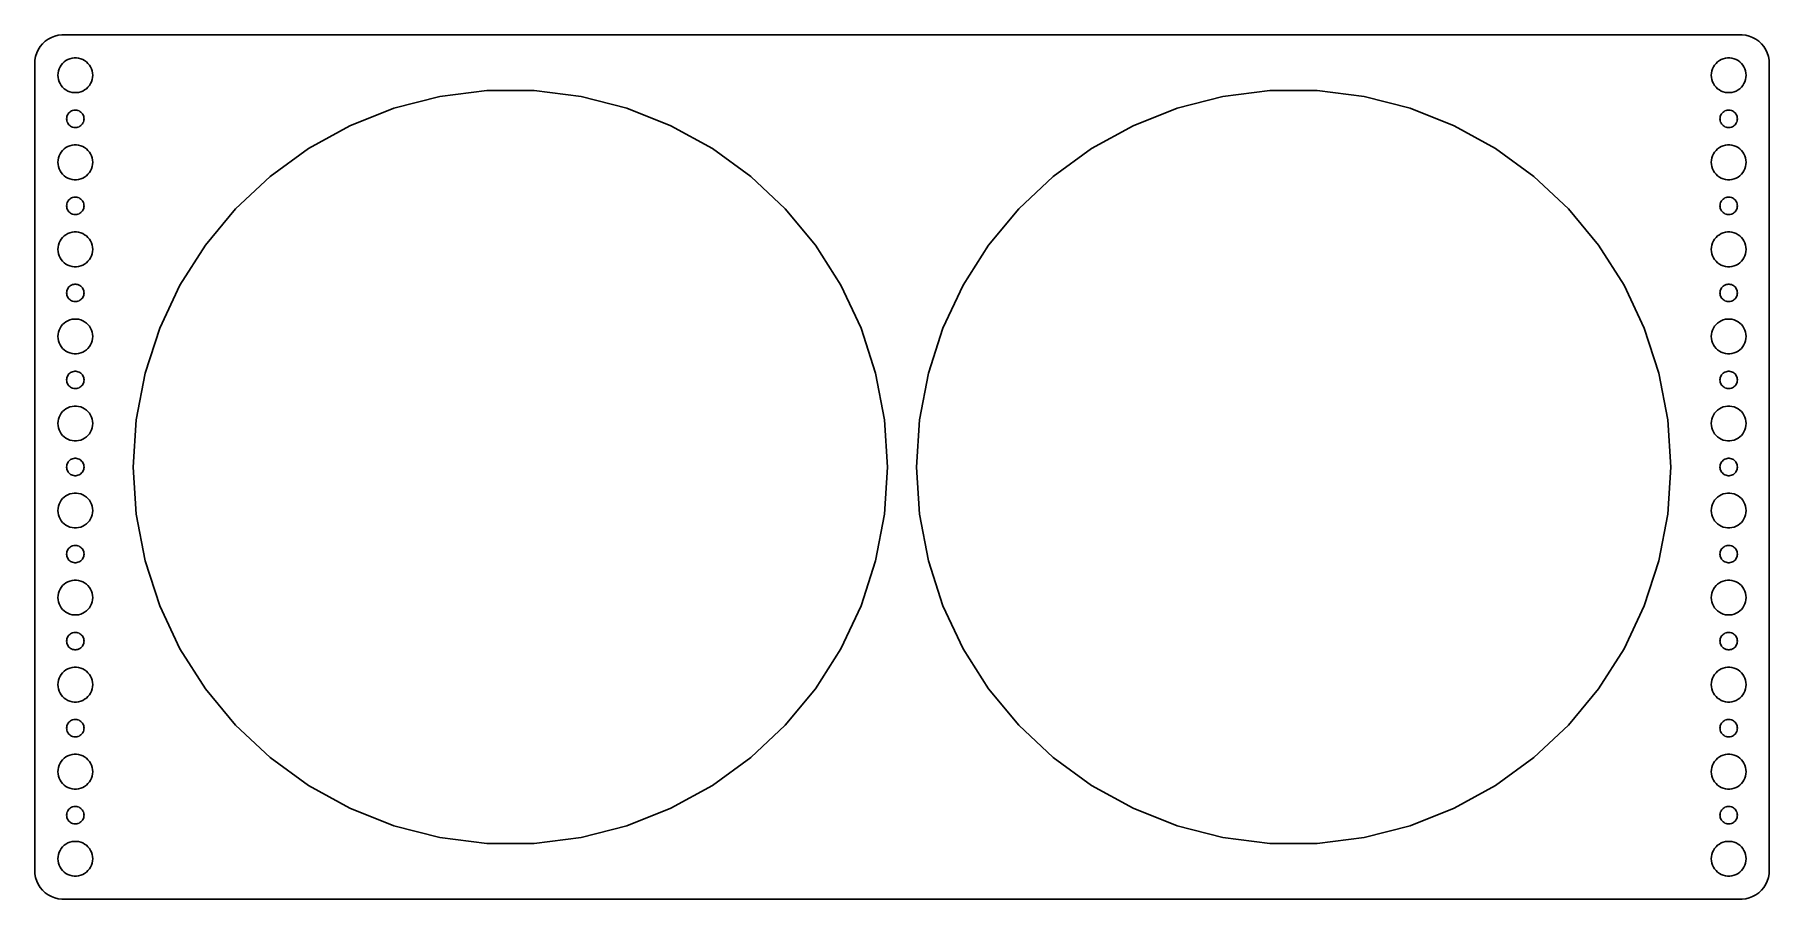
# Model space of a CAD drawing. Header units: metres. Extents: x -150 to 150, y -74 to 74.
import ezdxf

# ---------------------------------------------------------------- set-up
doc = ezdxf.new("R2010")
doc.units = ezdxf.units.M

msp = doc.modelspace()

# ---------------------------------------------------------------- linework, layer by layer
for p, q in [((-148.882, 71.9088), (-149.149, 71.3406)), ((-148.545, 72.4389), (-148.882, 71.9088)), ((-148.145, 72.9227), (-148.545, 72.4389)), ((-147.687, 73.3526), (-148.145, 72.9227)), ((-147.179, 73.7216), (-147.687, 73.3526)), ((-146.629, 74.0241), (-147.179, 73.7216)), ((-146.045, 74.2553), (-146.629, 74.0241)), ((-145.437, 74.4114), (-146.045, 74.2553)), ((-144.814, 74.4901), (-145.437, 74.4114)), ((144.814, 74.4901), (-144.814, 74.4901)), ((145.437, 74.4114), (144.814, 74.4901)), ((146.045, 74.2553), (145.437, 74.4114)), ((146.629, 74.0241), (146.045, 74.2553)), ((147.179, 73.7216), (146.629, 74.0241)), ((147.687, 73.3526), (147.179, 73.7216)), ((148.145, 72.9227), (147.687, 73.3526)), ((148.545, 72.4389), (148.145, 72.9227)), ((148.882, 71.9088), (148.545, 72.4389)), ((149.149, 71.3406), (148.882, 71.9088)), ((-149.461, 70.1267), (-149.5, 69.5)), ((-149.5, 69.5), (-149.5, -69.5)), ((-149.343, 70.7434), (-149.461, 70.1267)), ((-149.149, 71.3406), (-149.343, 70.7434)), ((-145.289, 68.6044), (-145.129, 68.9453)), ((-145.129, 68.9453), (-144.927, 69.2634)), ((-144.927, 69.2634), (-144.687, 69.5536)), ((-144.687, 69.5536), (-144.412, 69.8115)), ((-144.412, 69.8115), (-144.107, 70.033)), ((-144.107, 70.033), (-143.777, 70.2145)), ((-143.777, 70.2145), (-143.427, 70.3532)), ((-143.427, 70.3532), (-143.062, 70.4469)), ((-143.062, 70.4469), (-142.688, 70.4941)), ((-142.688, 70.4941), (-142.312, 70.4941)), ((-142.312, 70.4941), (-141.938, 70.4469)), ((-141.938, 70.4469), (-141.573, 70.3532)), ((-141.573, 70.3532), (-141.223, 70.2145)), ((-141.223, 70.2145), (-140.893, 70.033)), ((-140.893, 70.033), (-140.588, 69.8115)), ((-140.588, 69.8115), (-140.313, 69.5536)), ((-140.313, 69.5536), (-140.073, 69.2634)), ((-140.073, 69.2634), (-139.871, 68.9453)), ((-139.871, 68.9453), (-139.711, 68.6044)), ((139.711, 68.6044), (139.871, 68.9453)), ((139.871, 68.9453), (140.073, 69.2634)), ((140.073, 69.2634), (140.313, 69.5536)), ((140.313, 69.5536), (140.588, 69.8115)), ((140.588, 69.8115), (140.893, 70.033)), ((140.893, 70.033), (141.223, 70.2145)), ((141.223, 70.2145), (141.573, 70.3532)), ((141.573, 70.3532), (141.938, 70.4469)), ((141.938, 70.4469), (142.312, 70.4941)), ((142.312, 70.4941), (142.688, 70.4941)), ((142.688, 70.4941), (143.062, 70.4469)), ((143.062, 70.4469), (143.427, 70.3532)), ((143.427, 70.3532), (143.777, 70.2145)), ((143.777, 70.2145), (144.107, 70.033)), ((144.107, 70.033), (144.412, 69.8115)), ((144.412, 69.8115), (144.687, 69.5536)), ((144.687, 69.5536), (144.927, 69.2634)), ((144.927, 69.2634), (145.129, 68.9453)), ((145.129, 68.9453), (145.289, 68.6044)), ((149.343, 70.7434), (149.149, 71.3406)), ((149.461, 70.1267), (149.343, 70.7434)), ((149.5, 69.5), (149.461, 70.1267)), ((149.5, -69.5), (149.5, 69.5)), ((-145.5, 67.5), (-145.476, 67.876)), ((-145.476, 67.124), (-145.5, 67.5)), ((-145.476, 67.876), (-145.406, 68.2461)), ((-145.406, 66.7539), (-145.476, 67.124)), ((-145.406, 68.2461), (-145.289, 68.6044)), ((-145.289, 66.3956), (-145.406, 66.7539)), ((-145.129, 66.0547), (-145.289, 66.3956)), ((-144.927, 65.7366), (-145.129, 66.0547)), ((-139.871, 66.0547), (-140.073, 65.7366)), ((-139.711, 66.3956), (-139.871, 66.0547)), ((-139.711, 68.6044), (-139.594, 68.2461)), ((-139.594, 66.7539), (-139.711, 66.3956)), ((-139.594, 68.2461), (-139.524, 67.876)), ((-139.524, 67.124), (-139.594, 66.7539)), ((-139.524, 67.876), (-139.5, 67.5)), ((-139.5, 67.5), (-139.524, 67.124)), ((139.5, 67.5), (139.524, 67.876)), ((139.524, 67.124), (139.5, 67.5)), ((139.524, 67.876), (139.594, 68.2461)), ((139.594, 66.7539), (139.524, 67.124)), ((139.594, 68.2461), (139.711, 68.6044)), ((139.711, 66.3956), (139.594, 66.7539)), ((139.871, 66.0547), (139.711, 66.3956)), ((140.073, 65.7366), (139.871, 66.0547)), ((145.129, 66.0547), (144.927, 65.7366)), ((145.289, 66.3956), (145.129, 66.0547)), ((145.289, 68.6044), (145.406, 68.2461)), ((145.406, 66.7539), (145.289, 66.3956)), ((145.406, 68.2461), (145.476, 67.876)), ((145.476, 67.124), (145.406, 66.7539)), ((145.476, 67.876), (145.5, 67.5)), ((145.5, 67.5), (145.476, 67.124)), ((-144.687, 65.4464), (-144.927, 65.7366)), ((-144.412, 65.1885), (-144.687, 65.4464)), ((-144.107, 64.967), (-144.412, 65.1885)), ((-143.777, 64.7855), (-144.107, 64.967)), ((-143.427, 64.6468), (-143.777, 64.7855)), ((-143.062, 64.5531), (-143.427, 64.6468)), ((-142.688, 64.5059), (-143.062, 64.5531)), ((-142.312, 64.5059), (-142.688, 64.5059)), ((-141.938, 64.5531), (-142.312, 64.5059)), ((-141.573, 64.6468), (-141.938, 64.5531)), ((-141.223, 64.7855), (-141.573, 64.6468)), ((-140.893, 64.967), (-141.223, 64.7855)), ((-140.588, 65.1885), (-140.893, 64.967)), ((-140.313, 65.4464), (-140.588, 65.1885)), ((-140.073, 65.7366), (-140.313, 65.4464)), ((-87.5861, 61.8187), (-79.6798, 63.8487)), ((-79.6798, 63.8487), (-71.5814, 64.8717)), ((-71.5814, 64.8717), (-63.4186, 64.8717)), ((-63.4186, 64.8717), (-55.3202, 63.8487)), ((-55.3202, 63.8487), (-47.4139, 61.8187)), ((47.4139, 61.8187), (55.3202, 63.8487)), ((55.3202, 63.8487), (63.4186, 64.8717)), ((63.4186, 64.8717), (71.5814, 64.8717)), ((71.5814, 64.8717), (79.6798, 63.8487)), ((79.6798, 63.8487), (87.5861, 61.8187)), ((140.313, 65.4464), (140.073, 65.7366)), ((140.588, 65.1885), (140.313, 65.4464)), ((140.893, 64.967), (140.588, 65.1885)), ((141.223, 64.7855), (140.893, 64.967)), ((141.573, 64.6468), (141.223, 64.7855)), ((141.938, 64.5531), (141.573, 64.6468)), ((142.312, 64.5059), (141.938, 64.5531)), ((142.688, 64.5059), (142.312, 64.5059)), ((143.062, 64.5531), (142.688, 64.5059)), ((143.427, 64.6468), (143.062, 64.5531)), ((143.777, 64.7855), (143.427, 64.6468)), ((144.107, 64.967), (143.777, 64.7855)), ((144.412, 65.1885), (144.107, 64.967)), ((144.687, 65.4464), (144.412, 65.1885)), ((144.927, 65.7366), (144.687, 65.4464)), ((-144, 60), (-143.988, 60.188)), ((-143.988, 59.812), (-144, 60)), ((-143.988, 60.188), (-143.953, 60.373)), ((-143.953, 59.627), (-143.988, 59.812)), ((-143.953, 60.373), (-143.895, 60.5522)), ((-143.895, 60.5522), (-143.814, 60.7226)), ((-143.814, 60.7226), (-143.714, 60.8817)), ((-143.714, 60.8817), (-143.593, 61.0268)), ((-143.593, 61.0268), (-143.456, 61.1558)), ((-143.456, 61.1558), (-143.304, 61.2665)), ((-143.304, 61.2665), (-143.139, 61.3572)), ((-143.139, 61.3572), (-142.964, 61.4266)), ((-142.964, 61.4266), (-142.781, 61.4734)), ((-142.781, 61.4734), (-142.594, 61.497)), ((-142.594, 61.497), (-142.406, 61.497)), ((-142.406, 61.497), (-142.219, 61.4734)), ((-142.219, 61.4734), (-142.036, 61.4266)), ((-142.036, 61.4266), (-141.861, 61.3572)), ((-141.861, 61.3572), (-141.696, 61.2665)), ((-141.696, 61.2665), (-141.544, 61.1558)), ((-141.544, 61.1558), (-141.407, 61.0268)), ((-141.407, 61.0268), (-141.286, 60.8817)), ((-141.286, 60.8817), (-141.186, 60.7226)), ((-141.186, 60.7226), (-141.105, 60.5522)), ((-141.105, 60.5522), (-141.047, 60.373)), ((-141.047, 60.373), (-141.012, 60.188)), ((-141.012, 59.812), (-141.047, 59.627)), ((-141.012, 60.188), (-141, 60)), ((-141, 60), (-141.012, 59.812)), ((-95.1756, 58.8138), (-87.5861, 61.8187)), ((-47.4139, 61.8187), (-39.8243, 58.8138)), ((39.8243, 58.8138), (47.4139, 61.8187)), ((87.5861, 61.8187), (95.1756, 58.8138)), ((141, 60), (141.012, 60.188)), ((141.012, 59.812), (141, 60)), ((141.012, 60.188), (141.047, 60.373)), ((141.047, 59.627), (141.012, 59.812)), ((141.047, 60.373), (141.105, 60.5522)), ((141.105, 60.5522), (141.186, 60.7226)), ((141.186, 60.7226), (141.286, 60.8817)), ((141.286, 60.8817), (141.407, 61.0268)), ((141.407, 61.0268), (141.544, 61.1558)), ((141.544, 61.1558), (141.696, 61.2665)), ((141.696, 61.2665), (141.861, 61.3572)), ((141.861, 61.3572), (142.036, 61.4266)), ((142.036, 61.4266), (142.219, 61.4734)), ((142.219, 61.4734), (142.406, 61.497)), ((142.406, 61.497), (142.594, 61.497)), ((142.594, 61.497), (142.781, 61.4734)), ((142.781, 61.4734), (142.964, 61.4266)), ((142.964, 61.4266), (143.139, 61.3572)), ((143.139, 61.3572), (143.304, 61.2665)), ((143.304, 61.2665), (143.456, 61.1558)), ((143.456, 61.1558), (143.593, 61.0268)), ((143.593, 61.0268), (143.714, 60.8817)), ((143.714, 60.8817), (143.814, 60.7226)), ((143.814, 60.7226), (143.895, 60.5522)), ((143.895, 60.5522), (143.953, 60.373)), ((143.953, 60.373), (143.988, 60.188)), ((143.988, 59.812), (143.953, 59.627)), ((143.988, 60.188), (144, 60)), ((144, 60), (143.988, 59.812)), ((-143.895, 59.4478), (-143.953, 59.627)), ((-143.814, 59.2774), (-143.895, 59.4478)), ((-143.714, 59.1183), (-143.814, 59.2774)), ((-143.593, 58.9732), (-143.714, 59.1183)), ((-143.456, 58.8442), (-143.593, 58.9732)), ((-143.304, 58.7335), (-143.456, 58.8442)), ((-143.139, 58.6428), (-143.304, 58.7335)), ((-142.964, 58.5734), (-143.139, 58.6428)), ((-142.781, 58.5266), (-142.964, 58.5734)), ((-142.594, 58.503), (-142.781, 58.5266)), ((-142.406, 58.503), (-142.594, 58.503)), ((-142.219, 58.5266), (-142.406, 58.503)), ((-142.036, 58.5734), (-142.219, 58.5266)), ((-141.861, 58.6428), (-142.036, 58.5734)), ((-141.696, 58.7335), (-141.861, 58.6428)), ((-141.544, 58.8442), (-141.696, 58.7335)), ((-141.407, 58.9732), (-141.544, 58.8442)), ((-141.286, 59.1183), (-141.407, 58.9732)), ((-141.186, 59.2774), (-141.286, 59.1183)), ((-141.105, 59.4478), (-141.186, 59.2774)), ((-141.047, 59.627), (-141.105, 59.4478)), ((-102.329, 54.8813), (-95.1756, 58.8138)), ((-39.8243, 58.8138), (-32.6712, 54.8813)), ((32.6712, 54.8813), (39.8243, 58.8138)), ((95.1756, 58.8138), (102.329, 54.8813)), ((141.105, 59.4478), (141.047, 59.627)), ((141.186, 59.2774), (141.105, 59.4478)), ((141.286, 59.1183), (141.186, 59.2774)), ((141.407, 58.9732), (141.286, 59.1183)), ((141.544, 58.8442), (141.407, 58.9732)), ((141.696, 58.7335), (141.544, 58.8442)), ((141.861, 58.6428), (141.696, 58.7335)), ((142.036, 58.5734), (141.861, 58.6428)), ((142.219, 58.5266), (142.036, 58.5734)), ((142.406, 58.503), (142.219, 58.5266)), ((142.594, 58.503), (142.406, 58.503)), ((142.781, 58.5266), (142.594, 58.503)), ((142.964, 58.5734), (142.781, 58.5266)), ((143.139, 58.6428), (142.964, 58.5734)), ((143.304, 58.7335), (143.139, 58.6428)), ((143.456, 58.8442), (143.304, 58.7335)), ((143.593, 58.9732), (143.456, 58.8442)), ((143.714, 59.1183), (143.593, 58.9732)), ((143.814, 59.2774), (143.714, 59.1183)), ((143.895, 59.4478), (143.814, 59.2774)), ((143.953, 59.627), (143.895, 59.4478)), ((-145.289, 53.6044), (-145.129, 53.9453)), ((-145.129, 53.9453), (-144.927, 54.2634)), ((-144.927, 54.2634), (-144.687, 54.5536)), ((-144.687, 54.5536), (-144.412, 54.8115)), ((-144.412, 54.8115), (-144.107, 55.033)), ((-144.107, 55.033), (-143.777, 55.2145)), ((-143.777, 55.2145), (-143.427, 55.3532)), ((-143.427, 55.3532), (-143.062, 55.4469)), ((-143.062, 55.4469), (-142.688, 55.4941)), ((-142.688, 55.4941), (-142.312, 55.4941)), ((-142.312, 55.4941), (-141.938, 55.4469)), ((-141.938, 55.4469), (-141.573, 55.3532)), ((-141.573, 55.3532), (-141.223, 55.2145)), ((-141.223, 55.2145), (-140.893, 55.033)), ((-140.893, 55.033), (-140.588, 54.8115)), ((-140.588, 54.8115), (-140.313, 54.5536)), ((-140.313, 54.5536), (-140.073, 54.2634)), ((-140.073, 54.2634), (-139.871, 53.9453)), ((-139.871, 53.9453), (-139.711, 53.6044)), ((-108.933, 50.0834), (-102.329, 54.8813)), ((-32.6712, 54.8813), (-26.0674, 50.0834)), ((26.0674, 50.0834), (32.6712, 54.8813)), ((102.329, 54.8813), (108.933, 50.0834)), ((139.711, 53.6044), (139.871, 53.9453)), ((139.871, 53.9453), (140.073, 54.2634)), ((140.073, 54.2634), (140.313, 54.5536)), ((140.313, 54.5536), (140.588, 54.8115)), ((140.588, 54.8115), (140.893, 55.033)), ((140.893, 55.033), (141.223, 55.2145)), ((141.223, 55.2145), (141.573, 55.3532)), ((141.573, 55.3532), (141.938, 55.4469)), ((141.938, 55.4469), (142.312, 55.4941)), ((142.312, 55.4941), (142.688, 55.4941)), ((142.688, 55.4941), (143.062, 55.4469)), ((143.062, 55.4469), (143.427, 55.3532)), ((143.427, 55.3532), (143.777, 55.2145)), ((143.777, 55.2145), (144.107, 55.033)), ((144.107, 55.033), (144.412, 54.8115)), ((144.412, 54.8115), (144.687, 54.5536)), ((144.687, 54.5536), (144.927, 54.2634)), ((144.927, 54.2634), (145.129, 53.9453)), ((145.129, 53.9453), (145.289, 53.6044)), ((-145.5, 52.5), (-145.476, 52.876)), ((-145.476, 52.124), (-145.5, 52.5)), ((-145.476, 52.876), (-145.406, 53.2461)), ((-145.406, 51.7539), (-145.476, 52.124)), ((-145.406, 53.2461), (-145.289, 53.6044)), ((-145.289, 51.3956), (-145.406, 51.7539)), ((-145.129, 51.0547), (-145.289, 51.3956)), ((-144.927, 50.7366), (-145.129, 51.0547)), ((-139.871, 51.0547), (-140.073, 50.7366)), ((-139.711, 51.3956), (-139.871, 51.0547)), ((-139.711, 53.6044), (-139.594, 53.2461)), ((-139.594, 51.7539), (-139.711, 51.3956)), ((-139.594, 53.2461), (-139.524, 52.876)), ((-139.524, 52.124), (-139.594, 51.7539)), ((-139.524, 52.876), (-139.5, 52.5)), ((-139.5, 52.5), (-139.524, 52.124)), ((139.5, 52.5), (139.524, 52.876)), ((139.524, 52.124), (139.5, 52.5)), ((139.524, 52.876), (139.594, 53.2461)), ((139.594, 51.7539), (139.524, 52.124)), ((139.594, 53.2461), (139.711, 53.6044)), ((139.711, 51.3956), (139.594, 51.7539)), ((139.871, 51.0547), (139.711, 51.3956)), ((140.073, 50.7366), (139.871, 51.0547)), ((145.129, 51.0547), (144.927, 50.7366)), ((145.289, 51.3956), (145.129, 51.0547)), ((145.289, 53.6044), (145.406, 53.2461)), ((145.406, 51.7539), (145.289, 51.3956)), ((145.406, 53.2461), (145.476, 52.876)), ((145.476, 52.124), (145.406, 51.7539)), ((145.476, 52.876), (145.5, 52.5)), ((145.5, 52.5), (145.476, 52.124)), ((-144.687, 50.4464), (-144.927, 50.7366)), ((-144.412, 50.1885), (-144.687, 50.4464)), ((-144.107, 49.967), (-144.412, 50.1885)), ((-143.777, 49.7855), (-144.107, 49.967)), ((-143.427, 49.6468), (-143.777, 49.7855)), ((-143.062, 49.5531), (-143.427, 49.6468)), ((-142.688, 49.5059), (-143.062, 49.5531)), ((-142.312, 49.5059), (-142.688, 49.5059)), ((-141.938, 49.5531), (-142.312, 49.5059)), ((-141.573, 49.6468), (-141.938, 49.5531)), ((-141.223, 49.7855), (-141.573, 49.6468)), ((-140.893, 49.967), (-141.223, 49.7855)), ((-140.588, 50.1885), (-140.893, 49.967)), ((-140.313, 50.4464), (-140.588, 50.1885)), ((-140.073, 50.7366), (-140.313, 50.4464)), ((-114.883, 44.4956), (-108.933, 50.0834)), ((-26.0674, 50.0834), (-20.117, 44.4956)), ((20.117, 44.4956), (26.0674, 50.0834)), ((108.933, 50.0834), (114.883, 44.4956)), ((140.313, 50.4464), (140.073, 50.7366)), ((140.588, 50.1885), (140.313, 50.4464)), ((140.893, 49.967), (140.588, 50.1885)), ((141.223, 49.7855), (140.893, 49.967)), ((141.573, 49.6468), (141.223, 49.7855)), ((141.938, 49.5531), (141.573, 49.6468)), ((142.312, 49.5059), (141.938, 49.5531)), ((142.688, 49.5059), (142.312, 49.5059)), ((143.062, 49.5531), (142.688, 49.5059)), ((143.427, 49.6468), (143.062, 49.5531)), ((143.777, 49.7855), (143.427, 49.6468)), ((144.107, 49.967), (143.777, 49.7855)), ((144.412, 50.1885), (144.107, 49.967)), ((144.687, 50.4464), (144.412, 50.1885)), ((144.927, 50.7366), (144.687, 50.4464)), ((-144, 45), (-143.988, 45.188)), ((-143.988, 44.812), (-144, 45)), ((-143.988, 45.188), (-143.953, 45.373)), ((-143.953, 45.373), (-143.895, 45.5522)), ((-143.895, 45.5522), (-143.814, 45.7226)), ((-143.814, 45.7226), (-143.714, 45.8817)), ((-143.714, 45.8817), (-143.593, 46.0268)), ((-143.593, 46.0268), (-143.456, 46.1558)), ((-143.456, 46.1558), (-143.304, 46.2665)), ((-143.304, 46.2665), (-143.139, 46.3572)), ((-143.139, 46.3572), (-142.964, 46.4266)), ((-142.964, 46.4266), (-142.781, 46.4734)), ((-142.781, 46.4734), (-142.594, 46.497)), ((-142.594, 46.497), (-142.406, 46.497)), ((-142.406, 46.497), (-142.219, 46.4734)), ((-142.219, 46.4734), (-142.036, 46.4266)), ((-142.036, 46.4266), (-141.861, 46.3572)), ((-141.861, 46.3572), (-141.696, 46.2665)), ((-141.696, 46.2665), (-141.544, 46.1558)), ((-141.544, 46.1558), (-141.407, 46.0268)), ((-141.407, 46.0268), (-141.286, 45.8817)), ((-141.286, 45.8817), (-141.186, 45.7226)), ((-141.186, 45.7226), (-141.105, 45.5522)), ((-141.105, 45.5522), (-141.047, 45.373)), ((-141.047, 45.373), (-141.012, 45.188)), ((-141.012, 45.188), (-141, 45)), ((-141, 45), (-141.012, 44.812)), ((141, 45), (141.012, 45.188)), ((141.012, 44.812), (141, 45)), ((141.012, 45.188), (141.047, 45.373)), ((141.047, 45.373), (141.105, 45.5522)), ((141.105, 45.5522), (141.186, 45.7226)), ((141.186, 45.7226), (141.286, 45.8817)), ((141.286, 45.8817), (141.407, 46.0268)), ((141.407, 46.0268), (141.544, 46.1558)), ((141.544, 46.1558), (141.696, 46.2665)), ((141.696, 46.2665), (141.861, 46.3572)), ((141.861, 46.3572), (142.036, 46.4266)), ((142.036, 46.4266), (142.219, 46.4734)), ((142.219, 46.4734), (142.406, 46.497)), ((142.406, 46.497), (142.594, 46.497)), ((142.594, 46.497), (142.781, 46.4734)), ((142.781, 46.4734), (142.964, 46.4266)), ((142.964, 46.4266), (143.139, 46.3572)), ((143.139, 46.3572), (143.304, 46.2665)), ((143.304, 46.2665), (143.456, 46.1558)), ((143.456, 46.1558), (143.593, 46.0268)), ((143.593, 46.0268), (143.714, 45.8817)), ((143.714, 45.8817), (143.814, 45.7226)), ((143.814, 45.7226), (143.895, 45.5522)), ((143.895, 45.5522), (143.953, 45.373)), ((143.953, 45.373), (143.988, 45.188)), ((143.988, 45.188), (144, 45)), ((144, 45), (143.988, 44.812)), ((-143.953, 44.627), (-143.988, 44.812)), ((-143.895, 44.4478), (-143.953, 44.627)), ((-143.814, 44.2774), (-143.895, 44.4478)), ((-143.714, 44.1183), (-143.814, 44.2774)), ((-143.593, 43.9732), (-143.714, 44.1183)), ((-143.456, 43.8442), (-143.593, 43.9732)), ((-143.304, 43.7335), (-143.456, 43.8442)), ((-143.139, 43.6428), (-143.304, 43.7335)), ((-142.964, 43.5734), (-143.139, 43.6428)), ((-142.781, 43.5266), (-142.964, 43.5734)), ((-142.594, 43.503), (-142.781, 43.5266)), ((-142.406, 43.503), (-142.594, 43.503)), ((-142.219, 43.5266), (-142.406, 43.503)), ((-142.036, 43.5734), (-142.219, 43.5266)), ((-141.861, 43.6428), (-142.036, 43.5734)), ((-141.696, 43.7335), (-141.861, 43.6428)), ((-141.544, 43.8442), (-141.696, 43.7335)), ((-141.407, 43.9732), (-141.544, 43.8442)), ((-141.286, 44.1183), (-141.407, 43.9732)), ((-141.186, 44.2774), (-141.286, 44.1183)), ((-141.105, 44.4478), (-141.186, 44.2774)), ((-141.047, 44.627), (-141.105, 44.4478)), ((-141.012, 44.812), (-141.047, 44.627)), ((-120.086, 38.206), (-114.883, 44.4956)), ((-20.117, 44.4956), (-14.9139, 38.206)), ((14.9139, 38.206), (20.117, 44.4956)), ((114.883, 44.4956), (120.086, 38.206)), ((141.047, 44.627), (141.012, 44.812)), ((141.105, 44.4478), (141.047, 44.627)), ((141.186, 44.2774), (141.105, 44.4478)), ((141.286, 44.1183), (141.186, 44.2774)), ((141.407, 43.9732), (141.286, 44.1183)), ((141.544, 43.8442), (141.407, 43.9732)), ((141.696, 43.7335), (141.544, 43.8442)), ((141.861, 43.6428), (141.696, 43.7335)), ((142.036, 43.5734), (141.861, 43.6428)), ((142.219, 43.5266), (142.036, 43.5734)), ((142.406, 43.503), (142.219, 43.5266)), ((142.594, 43.503), (142.406, 43.503)), ((142.781, 43.5266), (142.594, 43.503)), ((142.964, 43.5734), (142.781, 43.5266)), ((143.139, 43.6428), (142.964, 43.5734)), ((143.304, 43.7335), (143.139, 43.6428)), ((143.456, 43.8442), (143.304, 43.7335)), ((143.593, 43.9732), (143.456, 43.8442)), ((143.714, 44.1183), (143.593, 43.9732)), ((143.814, 44.2774), (143.714, 44.1183)), ((143.895, 44.4478), (143.814, 44.2774)), ((143.953, 44.627), (143.895, 44.4478)), ((143.988, 44.812), (143.953, 44.627)), ((-145.289, 38.6044), (-145.129, 38.9453)), ((-145.129, 38.9453), (-144.927, 39.2634)), ((-144.927, 39.2634), (-144.687, 39.5536)), ((-144.687, 39.5536), (-144.412, 39.8115)), ((-144.412, 39.8115), (-144.107, 40.033)), ((-144.107, 40.033), (-143.777, 40.2145)), ((-143.777, 40.2145), (-143.427, 40.3532)), ((-143.427, 40.3532), (-143.062, 40.4469)), ((-143.062, 40.4469), (-142.688, 40.4941)), ((-142.688, 40.4941), (-142.312, 40.4941)), ((-142.312, 40.4941), (-141.938, 40.4469)), ((-141.938, 40.4469), (-141.573, 40.3532)), ((-141.573, 40.3532), (-141.223, 40.2145)), ((-141.223, 40.2145), (-140.893, 40.033)), ((-140.893, 40.033), (-140.588, 39.8115)), ((-140.588, 39.8115), (-140.313, 39.5536)), ((-140.313, 39.5536), (-140.073, 39.2634)), ((-140.073, 39.2634), (-139.871, 38.9453)), ((-139.871, 38.9453), (-139.711, 38.6044)), ((139.711, 38.6044), (139.871, 38.9453)), ((139.871, 38.9453), (140.073, 39.2634)), ((140.073, 39.2634), (140.313, 39.5536)), ((140.313, 39.5536), (140.588, 39.8115)), ((140.588, 39.8115), (140.893, 40.033)), ((140.893, 40.033), (141.223, 40.2145)), ((141.223, 40.2145), (141.573, 40.3532)), ((141.573, 40.3532), (141.938, 40.4469)), ((141.938, 40.4469), (142.312, 40.4941)), ((142.312, 40.4941), (142.688, 40.4941)), ((142.688, 40.4941), (143.062, 40.4469)), ((143.062, 40.4469), (143.427, 40.3532)), ((143.427, 40.3532), (143.777, 40.2145)), ((143.777, 40.2145), (144.107, 40.033)), ((144.107, 40.033), (144.412, 39.8115)), ((144.412, 39.8115), (144.687, 39.5536)), ((144.687, 39.5536), (144.927, 39.2634)), ((144.927, 39.2634), (145.129, 38.9453)), ((145.129, 38.9453), (145.289, 38.6044)), ((-145.5, 37.5), (-145.476, 37.876)), ((-145.476, 37.124), (-145.5, 37.5)), ((-145.476, 37.876), (-145.406, 38.2461)), ((-145.406, 36.7539), (-145.476, 37.124)), ((-145.406, 38.2461), (-145.289, 38.6044)), ((-145.289, 36.3956), (-145.406, 36.7539)), ((-145.129, 36.0547), (-145.289, 36.3956)), ((-144.927, 35.7366), (-145.129, 36.0547)), ((-139.871, 36.0547), (-140.073, 35.7366)), ((-139.711, 36.3956), (-139.871, 36.0547)), ((-139.711, 38.6044), (-139.594, 38.2461)), ((-139.594, 36.7539), (-139.711, 36.3956)), ((-139.594, 38.2461), (-139.524, 37.876)), ((-139.524, 37.124), (-139.594, 36.7539)), ((-139.524, 37.876), (-139.5, 37.5)), ((-139.5, 37.5), (-139.524, 37.124)), ((-124.46, 31.314), (-120.086, 38.206)), ((-14.9139, 38.206), (-10.5401, 31.314)), ((10.5401, 31.314), (14.9139, 38.206)), ((120.086, 38.206), (124.46, 31.314)), ((139.5, 37.5), (139.524, 37.876)), ((139.524, 37.124), (139.5, 37.5)), ((139.524, 37.876), (139.594, 38.2461)), ((139.594, 36.7539), (139.524, 37.124)), ((139.594, 38.2461), (139.711, 38.6044)), ((139.711, 36.3956), (139.594, 36.7539)), ((139.871, 36.0547), (139.711, 36.3956)), ((140.073, 35.7366), (139.871, 36.0547)), ((145.129, 36.0547), (144.927, 35.7366)), ((145.289, 36.3956), (145.129, 36.0547)), ((145.289, 38.6044), (145.406, 38.2461)), ((145.406, 36.7539), (145.289, 36.3956)), ((145.406, 38.2461), (145.476, 37.876)), ((145.476, 37.124), (145.406, 36.7539)), ((145.476, 37.876), (145.5, 37.5)), ((145.5, 37.5), (145.476, 37.124)), ((-144.687, 35.4464), (-144.927, 35.7366)), ((-144.412, 35.1885), (-144.687, 35.4464)), ((-144.107, 34.967), (-144.412, 35.1885)), ((-143.777, 34.7855), (-144.107, 34.967)), ((-143.427, 34.6468), (-143.777, 34.7855)), ((-143.062, 34.5531), (-143.427, 34.6468)), ((-142.688, 34.5059), (-143.062, 34.5531)), ((-142.312, 34.5059), (-142.688, 34.5059)), ((-141.938, 34.5531), (-142.312, 34.5059)), ((-141.573, 34.6468), (-141.938, 34.5531)), ((-141.223, 34.7855), (-141.573, 34.6468)), ((-140.893, 34.967), (-141.223, 34.7855)), ((-140.588, 35.1885), (-140.893, 34.967)), ((-140.313, 35.4464), (-140.588, 35.1885)), ((-140.073, 35.7366), (-140.313, 35.4464)), ((140.313, 35.4464), (140.073, 35.7366)), ((140.588, 35.1885), (140.313, 35.4464)), ((140.893, 34.967), (140.588, 35.1885)), ((141.223, 34.7855), (140.893, 34.967)), ((141.573, 34.6468), (141.223, 34.7855)), ((141.938, 34.5531), (141.573, 34.6468)), ((142.312, 34.5059), (141.938, 34.5531)), ((142.688, 34.5059), (142.312, 34.5059)), ((143.062, 34.5531), (142.688, 34.5059)), ((143.427, 34.6468), (143.062, 34.5531)), ((143.777, 34.7855), (143.427, 34.6468)), ((144.107, 34.967), (143.777, 34.7855)), ((144.412, 35.1885), (144.107, 34.967)), ((144.687, 35.4464), (144.412, 35.1885)), ((144.927, 35.7366), (144.687, 35.4464)), ((-144, 30), (-143.988, 30.188)), ((-143.988, 29.812), (-144, 30)), ((-143.988, 30.188), (-143.953, 30.373)), ((-143.953, 30.373), (-143.895, 30.5522)), ((-143.895, 30.5522), (-143.814, 30.7226)), ((-143.814, 30.7226), (-143.714, 30.8817)), ((-143.714, 30.8817), (-143.593, 31.0268)), ((-143.593, 31.0268), (-143.456, 31.1558)), ((-143.456, 31.1558), (-143.304, 31.2665)), ((-143.304, 31.2665), (-143.139, 31.3572)), ((-143.139, 31.3572), (-142.964, 31.4266)), ((-142.964, 31.4266), (-142.781, 31.4734)), ((-142.781, 31.4734), (-142.594, 31.497)), ((-142.594, 31.497), (-142.406, 31.497)), ((-142.406, 31.497), (-142.219, 31.4734)), ((-142.219, 31.4734), (-142.036, 31.4266)), ((-142.036, 31.4266), (-141.861, 31.3572)), ((-141.861, 31.3572), (-141.696, 31.2665)), ((-141.696, 31.2665), (-141.544, 31.1558)), ((-141.544, 31.1558), (-141.407, 31.0268)), ((-141.407, 31.0268), (-141.286, 30.8817)), ((-141.286, 30.8817), (-141.186, 30.7226)), ((-141.186, 30.7226), (-141.105, 30.5522)), ((-141.105, 30.5522), (-141.047, 30.373)), ((-141.047, 30.373), (-141.012, 30.188)), ((-141.012, 30.188), (-141, 30)), ((-141, 30), (-141.012, 29.812)), ((-127.935, 23.9281), (-124.46, 31.314)), ((-10.5401, 31.314), (-7.06451, 23.9281)), ((7.06451, 23.9281), (10.5401, 31.314)), ((124.46, 31.314), (127.935, 23.9281)), ((141, 30), (141.012, 30.188)), ((141.012, 29.812), (141, 30)), ((141.012, 30.188), (141.047, 30.373)), ((141.047, 30.373), (141.105, 30.5522)), ((141.105, 30.5522), (141.186, 30.7226)), ((141.186, 30.7226), (141.286, 30.8817)), ((141.286, 30.8817), (141.407, 31.0268)), ((141.407, 31.0268), (141.544, 31.1558)), ((141.544, 31.1558), (141.696, 31.2665)), ((141.696, 31.2665), (141.861, 31.3572)), ((141.861, 31.3572), (142.036, 31.4266)), ((142.036, 31.4266), (142.219, 31.4734)), ((142.219, 31.4734), (142.406, 31.497)), ((142.406, 31.497), (142.594, 31.497)), ((142.594, 31.497), (142.781, 31.4734)), ((142.781, 31.4734), (142.964, 31.4266)), ((142.964, 31.4266), (143.139, 31.3572)), ((143.139, 31.3572), (143.304, 31.2665)), ((143.304, 31.2665), (143.456, 31.1558)), ((143.456, 31.1558), (143.593, 31.0268)), ((143.593, 31.0268), (143.714, 30.8817)), ((143.714, 30.8817), (143.814, 30.7226)), ((143.814, 30.7226), (143.895, 30.5522)), ((143.895, 30.5522), (143.953, 30.373)), ((143.953, 30.373), (143.988, 30.188)), ((143.988, 30.188), (144, 30)), ((144, 30), (143.988, 29.812)), ((-143.953, 29.627), (-143.988, 29.812)), ((-143.895, 29.4478), (-143.953, 29.627)), ((-143.814, 29.2774), (-143.895, 29.4478)), ((-143.714, 29.1183), (-143.814, 29.2774)), ((-143.593, 28.9732), (-143.714, 29.1183)), ((-143.456, 28.8442), (-143.593, 28.9732)), ((-143.304, 28.7335), (-143.456, 28.8442)), ((-143.139, 28.6427), (-143.304, 28.7335)), ((-142.964, 28.5734), (-143.139, 28.6427)), ((-142.781, 28.5266), (-142.964, 28.5734)), ((-142.594, 28.503), (-142.781, 28.5266)), ((-142.406, 28.503), (-142.594, 28.503)), ((-142.219, 28.5266), (-142.406, 28.503)), ((-142.036, 28.5734), (-142.219, 28.5266)), ((-141.861, 28.6427), (-142.036, 28.5734)), ((-141.696, 28.7335), (-141.861, 28.6427)), ((-141.544, 28.8442), (-141.696, 28.7335)), ((-141.407, 28.9732), (-141.544, 28.8442)), ((-141.286, 29.1183), (-141.407, 28.9732)), ((-141.186, 29.2774), (-141.286, 29.1183)), ((-141.105, 29.4478), (-141.186, 29.2774)), ((-141.047, 29.627), (-141.105, 29.4478)), ((-141.012, 29.812), (-141.047, 29.627)), ((141.047, 29.627), (141.012, 29.812)), ((141.105, 29.4478), (141.047, 29.627)), ((141.186, 29.2774), (141.105, 29.4478)), ((141.286, 29.1183), (141.186, 29.2774)), ((141.407, 28.9732), (141.286, 29.1183)), ((141.544, 28.8442), (141.407, 28.9732)), ((141.696, 28.7335), (141.544, 28.8442)), ((141.861, 28.6427), (141.696, 28.7335)), ((142.036, 28.5734), (141.861, 28.6427)), ((142.219, 28.5266), (142.036, 28.5734)), ((142.406, 28.503), (142.219, 28.5266)), ((142.594, 28.503), (142.406, 28.503)), ((142.781, 28.5266), (142.594, 28.503)), ((142.964, 28.5734), (142.781, 28.5266)), ((143.139, 28.6427), (142.964, 28.5734)), ((143.304, 28.7335), (143.139, 28.6427)), ((143.456, 28.8442), (143.304, 28.7335)), ((143.593, 28.9732), (143.456, 28.8442)), ((143.714, 29.1183), (143.593, 28.9732)), ((143.814, 29.2774), (143.714, 29.1183)), ((143.895, 29.4478), (143.814, 29.2774)), ((143.953, 29.627), (143.895, 29.4478)), ((143.988, 29.812), (143.953, 29.627)), ((-145.289, 23.6044), (-145.129, 23.9453)), ((-145.129, 23.9453), (-144.927, 24.2634)), ((-144.927, 24.2634), (-144.687, 24.5536)), ((-144.687, 24.5536), (-144.412, 24.8115)), ((-144.412, 24.8115), (-144.107, 25.033)), ((-144.107, 25.033), (-143.777, 25.2145)), ((-143.777, 25.2145), (-143.427, 25.3532)), ((-143.427, 25.3532), (-143.062, 25.4469)), ((-143.062, 25.4469), (-142.688, 25.4941)), ((-142.688, 25.4941), (-142.312, 25.4941)), ((-142.312, 25.4941), (-141.938, 25.4469)), ((-141.938, 25.4469), (-141.573, 25.3532)), ((-141.573, 25.3532), (-141.223, 25.2145)), ((-141.223, 25.2145), (-140.893, 25.033)), ((-140.893, 25.033), (-140.588, 24.8115)), ((-140.588, 24.8115), (-140.313, 24.5536)), ((-140.313, 24.5536), (-140.073, 24.2634)), ((-140.073, 24.2634), (-139.871, 23.9453)), ((-139.871, 23.9453), (-139.711, 23.6044)), ((-130.458, 16.1648), (-127.935, 23.9281)), ((-7.06451, 23.9281), (-4.54208, 16.1648)), ((4.54208, 16.1648), (7.06451, 23.9281)), ((127.935, 23.9281), (130.458, 16.1648)), ((139.711, 23.6044), (139.871, 23.9453)), ((139.871, 23.9453), (140.073, 24.2634)), ((140.073, 24.2634), (140.313, 24.5536)), ((140.313, 24.5536), (140.588, 24.8115)), ((140.588, 24.8115), (140.893, 25.033)), ((140.893, 25.033), (141.223, 25.2145)), ((141.223, 25.2145), (141.573, 25.3532)), ((141.573, 25.3532), (141.938, 25.4469)), ((141.938, 25.4469), (142.312, 25.4941)), ((142.312, 25.4941), (142.688, 25.4941)), ((142.688, 25.4941), (143.062, 25.4469)), ((143.062, 25.4469), (143.427, 25.3532)), ((143.427, 25.3532), (143.777, 25.2145)), ((143.777, 25.2145), (144.107, 25.033)), ((144.107, 25.033), (144.412, 24.8115)), ((144.412, 24.8115), (144.687, 24.5536)), ((144.687, 24.5536), (144.927, 24.2634)), ((144.927, 24.2634), (145.129, 23.9453)), ((145.129, 23.9453), (145.289, 23.6044)), ((-145.5, 22.5), (-145.476, 22.876)), ((-145.476, 22.124), (-145.5, 22.5)), ((-145.476, 22.876), (-145.406, 23.2461)), ((-145.406, 21.7539), (-145.476, 22.124)), ((-145.406, 23.2461), (-145.289, 23.6044)), ((-145.289, 21.3956), (-145.406, 21.7539)), ((-145.129, 21.0547), (-145.289, 21.3956)), ((-144.927, 20.7366), (-145.129, 21.0547)), ((-139.871, 21.0547), (-140.073, 20.7366)), ((-139.711, 21.3956), (-139.871, 21.0547)), ((-139.711, 23.6044), (-139.594, 23.2461)), ((-139.594, 21.7539), (-139.711, 21.3956)), ((-139.594, 23.2461), (-139.524, 22.876)), ((-139.524, 22.124), (-139.594, 21.7539)), ((-139.524, 22.876), (-139.5, 22.5)), ((-139.5, 22.5), (-139.524, 22.124)), ((139.5, 22.5), (139.524, 22.876)), ((139.524, 22.124), (139.5, 22.5)), ((139.524, 22.876), (139.594, 23.2461)), ((139.594, 21.7539), (139.524, 22.124)), ((139.594, 23.2461), (139.711, 23.6044)), ((139.711, 21.3956), (139.594, 21.7539)), ((139.871, 21.0547), (139.711, 21.3956)), ((140.073, 20.7366), (139.871, 21.0547)), ((145.129, 21.0547), (144.927, 20.7366)), ((145.289, 21.3956), (145.129, 21.0547)), ((145.289, 23.6044), (145.406, 23.2461)), ((145.406, 21.7539), (145.289, 21.3956)), ((145.406, 23.2461), (145.476, 22.876)), ((145.476, 22.124), (145.406, 21.7539)), ((145.476, 22.876), (145.5, 22.5)), ((145.5, 22.5), (145.476, 22.124)), ((-144.687, 20.4464), (-144.927, 20.7366)), ((-144.412, 20.1884), (-144.687, 20.4464)), ((-144.107, 19.967), (-144.412, 20.1884)), ((-143.777, 19.7855), (-144.107, 19.967)), ((-143.427, 19.6468), (-143.777, 19.7855)), ((-143.062, 19.5531), (-143.427, 19.6468)), ((-142.688, 19.5059), (-143.062, 19.5531)), ((-142.312, 19.5059), (-142.688, 19.5059)), ((-141.938, 19.5531), (-142.312, 19.5059)), ((-141.573, 19.6468), (-141.938, 19.5531)), ((-141.223, 19.7855), (-141.573, 19.6468)), ((-140.893, 19.967), (-141.223, 19.7855)), ((-140.588, 20.1884), (-140.893, 19.967)), ((-140.313, 20.4464), (-140.588, 20.1884)), ((-140.073, 20.7366), (-140.313, 20.4464)), ((140.313, 20.4464), (140.073, 20.7366)), ((140.588, 20.1884), (140.313, 20.4464)), ((140.893, 19.967), (140.588, 20.1884)), ((141.223, 19.7855), (140.893, 19.967)), ((141.573, 19.6468), (141.223, 19.7855)), ((141.938, 19.5531), (141.573, 19.6468)), ((142.312, 19.5059), (141.938, 19.5531)), ((142.688, 19.5059), (142.312, 19.5059)), ((143.062, 19.5531), (142.688, 19.5059)), ((143.427, 19.6468), (143.062, 19.5531)), ((143.777, 19.7855), (143.427, 19.6468)), ((144.107, 19.967), (143.777, 19.7855)), ((144.412, 20.1884), (144.107, 19.967)), ((144.687, 20.4464), (144.412, 20.1884)), ((144.927, 20.7366), (144.687, 20.4464)), ((-144, 15), (-143.988, 15.188)), ((-143.988, 14.812), (-144, 15)), ((-143.988, 15.188), (-143.953, 15.373)), ((-143.953, 15.373), (-143.895, 15.5522)), ((-143.895, 15.5522), (-143.814, 15.7226)), ((-143.814, 15.7226), (-143.714, 15.8817)), ((-143.714, 15.8817), (-143.593, 16.0268)), ((-143.593, 16.0268), (-143.456, 16.1558)), ((-143.456, 16.1558), (-143.304, 16.2665)), ((-143.304, 16.2665), (-143.139, 16.3572)), ((-143.139, 16.3572), (-142.964, 16.4266)), ((-142.964, 16.4266), (-142.781, 16.4734)), ((-142.781, 16.4734), (-142.594, 16.497)), ((-142.594, 16.497), (-142.406, 16.497)), ((-142.406, 16.497), (-142.219, 16.4734)), ((-142.219, 16.4734), (-142.036, 16.4266)), ((-142.036, 16.4266), (-141.861, 16.3572)), ((-141.861, 16.3572), (-141.696, 16.2665)), ((-141.696, 16.2665), (-141.544, 16.1558)), ((-141.544, 16.1558), (-141.407, 16.0268)), ((-141.407, 16.0268), (-141.286, 15.8817)), ((-141.286, 15.8817), (-141.186, 15.7226)), ((-141.186, 15.7226), (-141.105, 15.5522)), ((-141.105, 15.5522), (-141.047, 15.373)), ((-141.047, 15.373), (-141.012, 15.188)), ((-141.012, 15.188), (-141, 15)), ((-141, 15), (-141.012, 14.812)), ((-131.987, 8.14665), (-130.458, 16.1648)), ((-4.54208, 16.1648), (-3.01254, 8.14665)), ((3.01254, 8.14665), (4.54208, 16.1648)), ((130.458, 16.1648), (131.987, 8.14665)), ((141, 15), (141.012, 15.188)), ((141.012, 14.812), (141, 15)), ((141.012, 15.188), (141.047, 15.373)), ((141.047, 15.373), (141.105, 15.5522)), ((141.105, 15.5522), (141.186, 15.7226)), ((141.186, 15.7226), (141.286, 15.8817)), ((141.286, 15.8817), (141.407, 16.0268)), ((141.407, 16.0268), (141.544, 16.1558)), ((141.544, 16.1558), (141.696, 16.2665)), ((141.696, 16.2665), (141.861, 16.3572)), ((141.861, 16.3572), (142.036, 16.4266)), ((142.036, 16.4266), (142.219, 16.4734)), ((142.219, 16.4734), (142.406, 16.497)), ((142.406, 16.497), (142.594, 16.497)), ((142.594, 16.497), (142.781, 16.4734)), ((142.781, 16.4734), (142.964, 16.4266)), ((142.964, 16.4266), (143.139, 16.3572)), ((143.139, 16.3572), (143.304, 16.2665)), ((143.304, 16.2665), (143.456, 16.1558)), ((143.456, 16.1558), (143.593, 16.0268)), ((143.593, 16.0268), (143.714, 15.8817)), ((143.714, 15.8817), (143.814, 15.7226)), ((143.814, 15.7226), (143.895, 15.5522)), ((143.895, 15.5522), (143.953, 15.373)), ((143.953, 15.373), (143.988, 15.188)), ((143.988, 15.188), (144, 15)), ((144, 15), (143.988, 14.812)), ((-143.953, 14.627), (-143.988, 14.812)), ((-143.895, 14.4478), (-143.953, 14.627)), ((-143.814, 14.2774), (-143.895, 14.4478)), ((-143.714, 14.1183), (-143.814, 14.2774)), ((-143.593, 13.9732), (-143.714, 14.1183)), ((-143.456, 13.8442), (-143.593, 13.9732)), ((-143.304, 13.7335), (-143.456, 13.8442)), ((-143.139, 13.6427), (-143.304, 13.7335)), ((-142.964, 13.5734), (-143.139, 13.6427)), ((-142.781, 13.5266), (-142.964, 13.5734)), ((-142.594, 13.5029), (-142.781, 13.5266)), ((-142.406, 13.5029), (-142.594, 13.5029)), ((-142.219, 13.5266), (-142.406, 13.5029)), ((-142.036, 13.5734), (-142.219, 13.5266)), ((-141.861, 13.6427), (-142.036, 13.5734)), ((-141.696, 13.7335), (-141.861, 13.6427)), ((-141.544, 13.8442), (-141.696, 13.7335)), ((-141.407, 13.9732), (-141.544, 13.8442)), ((-141.286, 14.1183), (-141.407, 13.9732)), ((-141.186, 14.2774), (-141.286, 14.1183)), ((-141.105, 14.4478), (-141.186, 14.2774)), ((-141.047, 14.627), (-141.105, 14.4478)), ((-141.012, 14.812), (-141.047, 14.627)), ((141.047, 14.627), (141.012, 14.812)), ((141.105, 14.4478), (141.047, 14.627)), ((141.186, 14.2774), (141.105, 14.4478)), ((141.286, 14.1183), (141.186, 14.2774)), ((141.407, 13.9732), (141.286, 14.1183)), ((141.544, 13.8442), (141.407, 13.9732)), ((141.696, 13.7335), (141.544, 13.8442)), ((141.861, 13.6427), (141.696, 13.7335)), ((142.036, 13.5734), (141.861, 13.6427)), ((142.219, 13.5266), (142.036, 13.5734)), ((142.406, 13.5029), (142.219, 13.5266)), ((142.594, 13.5029), (142.406, 13.5029)), ((142.781, 13.5266), (142.594, 13.5029)), ((142.964, 13.5734), (142.781, 13.5266)), ((143.139, 13.6427), (142.964, 13.5734)), ((143.304, 13.7335), (143.139, 13.6427)), ((143.456, 13.8442), (143.304, 13.7335)), ((143.593, 13.9732), (143.456, 13.8442)), ((143.714, 14.1183), (143.593, 13.9732)), ((143.814, 14.2774), (143.714, 14.1183)), ((143.895, 14.4478), (143.814, 14.2774)), ((143.953, 14.627), (143.895, 14.4478)), ((143.988, 14.812), (143.953, 14.627)), ((-145.129, 8.94525), (-144.927, 9.26335)), ((-144.927, 9.26335), (-144.687, 9.55363)), ((-144.687, 9.55363), (-144.412, 9.81154)), ((-144.412, 9.81154), (-144.107, 10.033)), ((-144.107, 10.033), (-143.777, 10.2145)), ((-143.777, 10.2145), (-143.427, 10.3532)), ((-143.427, 10.3532), (-143.062, 10.4469)), ((-143.062, 10.4469), (-142.688, 10.4941)), ((-142.688, 10.4941), (-142.312, 10.4941)), ((-142.312, 10.4941), (-141.938, 10.4469)), ((-141.938, 10.4469), (-141.573, 10.3532)), ((-141.573, 10.3532), (-141.223, 10.2145)), ((-141.223, 10.2145), (-140.893, 10.033)), ((-140.893, 10.033), (-140.588, 9.81154)), ((-140.588, 9.81154), (-140.313, 9.55363)), ((-140.313, 9.55363), (-140.073, 9.26335)), ((-140.073, 9.26335), (-139.871, 8.94525)), ((139.871, 8.94525), (140.073, 9.26335)), ((140.073, 9.26335), (140.313, 9.55363)), ((140.313, 9.55363), (140.588, 9.81154)), ((140.588, 9.81154), (140.893, 10.033)), ((140.893, 10.033), (141.223, 10.2145)), ((141.223, 10.2145), (141.573, 10.3532)), ((141.573, 10.3532), (141.938, 10.4469)), ((141.938, 10.4469), (142.312, 10.4941)), ((142.312, 10.4941), (142.688, 10.4941)), ((142.688, 10.4941), (143.062, 10.4469)), ((143.062, 10.4469), (143.427, 10.3532)), ((143.427, 10.3532), (143.777, 10.2145)), ((143.777, 10.2145), (144.107, 10.033)), ((144.107, 10.033), (144.412, 9.81154)), ((144.412, 9.81154), (144.687, 9.55363)), ((144.687, 9.55363), (144.927, 9.26335)), ((144.927, 9.26335), (145.129, 8.94525)), ((-145.5, 7.5), (-145.476, 7.87599)), ((-145.476, 7.12399), (-145.5, 7.5)), ((-145.476, 7.87599), (-145.406, 8.24606)), ((-145.406, 6.75392), (-145.476, 7.12399)), ((-145.406, 8.24606), (-145.289, 8.60437)), ((-145.289, 6.39561), (-145.406, 6.75392)), ((-145.289, 8.60437), (-145.129, 8.94525)), ((-145.129, 6.05473), (-145.289, 6.39561)), ((-144.927, 5.73663), (-145.129, 6.05473)), ((-139.871, 6.05473), (-140.073, 5.73663)), ((-139.871, 8.94525), (-139.711, 8.60437)), ((-139.711, 6.39561), (-139.871, 6.05473)), ((-139.711, 8.60437), (-139.594, 8.24606)), ((-139.594, 6.75392), (-139.711, 6.39561)), ((-139.594, 8.24606), (-139.524, 7.87599)), ((-139.524, 7.12399), (-139.594, 6.75392)), ((-139.524, 7.87599), (-139.5, 7.5)), ((-139.5, 7.5), (-139.524, 7.12399)), ((-132.5, 0), (-131.987, 8.14665)), ((-3.01254, 8.14665), (-2.5, 0)), ((2.5, 0), (3.01254, 8.14665)), ((131.987, 8.14665), (132.5, 0)), ((139.5, 7.5), (139.524, 7.87599)), ((139.524, 7.12399), (139.5, 7.5)), ((139.524, 7.87599), (139.594, 8.24606)), ((139.594, 6.75392), (139.524, 7.12399)), ((139.594, 8.24606), (139.711, 8.60437)), ((139.711, 6.39561), (139.594, 6.75392)), ((139.711, 8.60437), (139.871, 8.94525)), ((139.871, 6.05473), (139.711, 6.39561)), ((140.073, 5.73663), (139.871, 6.05473)), ((145.129, 6.05473), (144.927, 5.73663)), ((145.129, 8.94525), (145.289, 8.60437)), ((145.289, 6.39561), (145.129, 6.05473)), ((145.289, 8.60437), (145.406, 8.24606)), ((145.406, 6.75392), (145.289, 6.39561)), ((145.406, 8.24606), (145.476, 7.87599)), ((145.476, 7.12399), (145.406, 6.75392)), ((145.476, 7.87599), (145.5, 7.5)), ((145.5, 7.5), (145.476, 7.12399)), ((-144.687, 5.44635), (-144.927, 5.73663)), ((-144.412, 5.18845), (-144.687, 5.44635)), ((-144.107, 4.96701), (-144.412, 5.18845)), ((-143.777, 4.78551), (-144.107, 4.96701)), ((-143.427, 4.64682), (-143.777, 4.78551)), ((-143.062, 4.55313), (-143.427, 4.64682)), ((-142.688, 4.50591), (-143.062, 4.55313)), ((-142.312, 4.50591), (-142.688, 4.50591)), ((-141.938, 4.55313), (-142.312, 4.50591)), ((-141.573, 4.64682), (-141.938, 4.55313)), ((-141.223, 4.78551), (-141.573, 4.64682)), ((-140.893, 4.96701), (-141.223, 4.78551)), ((-140.588, 5.18845), (-140.893, 4.96701)), ((-140.313, 5.44635), (-140.588, 5.18845)), ((-140.073, 5.73663), (-140.313, 5.44635)), ((140.313, 5.44635), (140.073, 5.73663)), ((140.588, 5.18845), (140.313, 5.44635)), ((140.893, 4.96701), (140.588, 5.18845)), ((141.223, 4.78551), (140.893, 4.96701)), ((141.573, 4.64682), (141.223, 4.78551)), ((141.938, 4.55313), (141.573, 4.64682)), ((142.312, 4.50591), (141.938, 4.55313)), ((142.688, 4.50591), (142.312, 4.50591)), ((143.062, 4.55313), (142.688, 4.50591)), ((143.427, 4.64682), (143.062, 4.55313)), ((143.777, 4.78551), (143.427, 4.64682)), ((144.107, 4.96701), (143.777, 4.78551)), ((144.412, 5.18845), (144.107, 4.96701)), ((144.687, 5.44635), (144.412, 5.18845)), ((144.927, 5.73663), (144.687, 5.44635)), ((-144, 0), (-143.988, 0.18799)), ((-143.988, -0.18799), (-144, 0)), ((-143.988, 0.18799), (-143.953, 0.37303)), ((-143.953, 0.37303), (-143.895, 0.55219)), ((-143.895, 0.55219), (-143.814, 0.72263)), ((-143.814, 0.72263), (-143.714, 0.88167)), ((-143.714, 0.88167), (-143.593, 1.02681)), ((-143.593, 1.02681), (-143.456, 1.15576)), ((-143.456, 1.15576), (-143.304, 1.26648)), ((-143.304, 1.26648), (-143.139, 1.35724)), ((-143.139, 1.35724), (-142.964, 1.42657)), ((-142.964, 1.42657), (-142.781, 1.47342)), ((-142.781, 1.47342), (-142.594, 1.49704)), ((-142.594, 1.49704), (-142.406, 1.49704)), ((-142.406, 1.49704), (-142.219, 1.47342)), ((-142.219, 1.47342), (-142.036, 1.42657)), ((-142.036, 1.42657), (-141.861, 1.35724)), ((-141.861, 1.35724), (-141.696, 1.26648)), ((-141.696, 1.26648), (-141.544, 1.15576)), ((-141.544, 1.15576), (-141.407, 1.02681)), ((-141.407, 1.02681), (-141.286, 0.88167)), ((-141.286, 0.88167), (-141.186, 0.72263)), ((-141.186, 0.72263), (-141.105, 0.55219)), ((-141.105, 0.55219), (-141.047, 0.37303)), ((-141.047, 0.37303), (-141.012, 0.18799)), ((-141.012, 0.18799), (-141, 0)), ((-141, 0), (-141.012, -0.18799)), ((-131.987, -8.14665), (-132.5, 0)), ((-2.5, 0), (-3.01254, -8.14665)), ((3.01254, -8.14665), (2.5, 0)), ((132.5, 0), (131.987, -8.14665)), ((141, 0), (141.012, 0.18799)), ((141.012, -0.18799), (141, 0)), ((141.012, 0.18799), (141.047, 0.37303)), ((141.047, 0.37303), (141.105, 0.55219)), ((141.105, 0.55219), (141.186, 0.72263)), ((141.186, 0.72263), (141.286, 0.88167)), ((141.286, 0.88167), (141.407, 1.02681)), ((141.407, 1.02681), (141.544, 1.15576)), ((141.544, 1.15576), (141.696, 1.26648)), ((141.696, 1.26648), (141.861, 1.35724)), ((141.861, 1.35724), (142.036, 1.42657)), ((142.036, 1.42657), (142.219, 1.47342)), ((142.219, 1.47342), (142.406, 1.49704)), ((142.406, 1.49704), (142.594, 1.49704)), ((142.594, 1.49704), (142.781, 1.47342)), ((142.781, 1.47342), (142.964, 1.42657)), ((142.964, 1.42657), (143.139, 1.35724)), ((143.139, 1.35724), (143.304, 1.26648)), ((143.304, 1.26648), (143.456, 1.15576)), ((143.456, 1.15576), (143.593, 1.02681)), ((143.593, 1.02681), (143.714, 0.88167)), ((143.714, 0.88167), (143.814, 0.72263)), ((143.814, 0.72263), (143.895, 0.55219)), ((143.895, 0.55219), (143.953, 0.37303)), ((143.953, 0.37303), (143.988, 0.18799)), ((143.988, 0.18799), (144, 0)), ((144, 0), (143.988, -0.18799)), ((-143.953, -0.37303), (-143.988, -0.18799)), ((-143.895, -0.55219), (-143.953, -0.37303)), ((-143.814, -0.72263), (-143.895, -0.55219)), ((-143.714, -0.88167), (-143.814, -0.72263)), ((-143.593, -1.02681), (-143.714, -0.88167)), ((-143.456, -1.15576), (-143.593, -1.02681)), ((-143.304, -1.26648), (-143.456, -1.15576)), ((-143.139, -1.35724), (-143.304, -1.26648)), ((-142.964, -1.42657), (-143.139, -1.35724)), ((-142.781, -1.47342), (-142.964, -1.42657)), ((-142.594, -1.49704), (-142.781, -1.47342)), ((-142.406, -1.49704), (-142.594, -1.49704)), ((-142.219, -1.47342), (-142.406, -1.49704)), ((-142.036, -1.42657), (-142.219, -1.47342)), ((-141.861, -1.35724), (-142.036, -1.42657)), ((-141.696, -1.26648), (-141.861, -1.35724)), ((-141.544, -1.15576), (-141.696, -1.26648)), ((-141.407, -1.02681), (-141.544, -1.15576)), ((-141.286, -0.88167), (-141.407, -1.02681)), ((-141.186, -0.72263), (-141.286, -0.88167)), ((-141.105, -0.55219), (-141.186, -0.72263)), ((-141.047, -0.37303), (-141.105, -0.55219)), ((-141.012, -0.18799), (-141.047, -0.37303)), ((141.047, -0.37303), (141.012, -0.18799)), ((141.105, -0.55219), (141.047, -0.37303)), ((141.186, -0.72263), (141.105, -0.55219)), ((141.286, -0.88167), (141.186, -0.72263)), ((141.407, -1.02681), (141.286, -0.88167)), ((141.544, -1.15576), (141.407, -1.02681)), ((141.696, -1.26648), (141.544, -1.15576)), ((141.861, -1.35724), (141.696, -1.26648)), ((142.036, -1.42657), (141.861, -1.35724)), ((142.219, -1.47342), (142.036, -1.42657)), ((142.406, -1.49704), (142.219, -1.47342)), ((142.594, -1.49704), (142.406, -1.49704)), ((142.781, -1.47342), (142.594, -1.49704)), ((142.964, -1.42657), (142.781, -1.47342)), ((143.139, -1.35724), (142.964, -1.42657)), ((143.304, -1.26648), (143.139, -1.35724)), ((143.456, -1.15576), (143.304, -1.26648)), ((143.593, -1.02681), (143.456, -1.15576)), ((143.714, -0.88167), (143.593, -1.02681)), ((143.814, -0.72263), (143.714, -0.88167)), ((143.895, -0.55219), (143.814, -0.72263)), ((143.953, -0.37303), (143.895, -0.55219)), ((143.988, -0.18799), (143.953, -0.37303)), ((-145.129, -6.05473), (-144.927, -5.73663)), ((-144.927, -5.73663), (-144.687, -5.44635)), ((-144.687, -5.44635), (-144.412, -5.18845)), ((-144.412, -5.18845), (-144.107, -4.96701)), ((-144.107, -4.96701), (-143.777, -4.78551)), ((-143.777, -4.78551), (-143.427, -4.64682)), ((-143.427, -4.64682), (-143.062, -4.55313)), ((-143.062, -4.55313), (-142.688, -4.50591)), ((-142.688, -4.50591), (-142.312, -4.50591)), ((-142.312, -4.50591), (-141.938, -4.55313)), ((-141.938, -4.55313), (-141.573, -4.64682)), ((-141.573, -4.64682), (-141.223, -4.78551)), ((-141.223, -4.78551), (-140.893, -4.96701)), ((-140.893, -4.96701), (-140.588, -5.18845)), ((-140.588, -5.18845), (-140.313, -5.44635)), ((-140.313, -5.44635), (-140.073, -5.73663)), ((-140.073, -5.73663), (-139.871, -6.05473)), ((139.871, -6.05473), (140.073, -5.73663)), ((140.073, -5.73663), (140.313, -5.44635)), ((140.313, -5.44635), (140.588, -5.18845)), ((140.588, -5.18845), (140.893, -4.96701)), ((140.893, -4.96701), (141.223, -4.78551)), ((141.223, -4.78551), (141.573, -4.64682)), ((141.573, -4.64682), (141.938, -4.55313)), ((141.938, -4.55313), (142.312, -4.50591)), ((142.312, -4.50591), (142.688, -4.50591)), ((142.688, -4.50591), (143.062, -4.55313)), ((143.062, -4.55313), (143.427, -4.64682)), ((143.427, -4.64682), (143.777, -4.78551)), ((143.777, -4.78551), (144.107, -4.96701)), ((144.107, -4.96701), (144.412, -5.18845)), ((144.412, -5.18845), (144.687, -5.44635)), ((144.687, -5.44635), (144.927, -5.73663)), ((144.927, -5.73663), (145.129, -6.05473)), ((-145.5, -7.5), (-145.476, -7.12399)), ((-145.476, -7.87599), (-145.5, -7.5)), ((-145.476, -7.12399), (-145.406, -6.75392)), ((-145.406, -8.24606), (-145.476, -7.87599)), ((-145.406, -6.75392), (-145.289, -6.39561)), ((-145.289, -8.60437), (-145.406, -8.24606)), ((-145.289, -6.39561), (-145.129, -6.05473)), ((-145.129, -8.94525), (-145.289, -8.60437)), ((-144.927, -9.26335), (-145.129, -8.94525)), ((-139.871, -8.94525), (-140.073, -9.26335)), ((-139.871, -6.05473), (-139.711, -6.39561)), ((-139.711, -8.60437), (-139.871, -8.94525)), ((-139.711, -6.39561), (-139.594, -6.75392)), ((-139.594, -8.24606), (-139.711, -8.60437)), ((-139.594, -6.75392), (-139.524, -7.12399)), ((-139.524, -7.87599), (-139.594, -8.24606)), ((-139.524, -7.12399), (-139.5, -7.5)), ((-139.5, -7.5), (-139.524, -7.87599)), ((-130.458, -16.1648), (-131.987, -8.14665)), ((-3.01254, -8.14665), (-4.54208, -16.1648)), ((4.54208, -16.1648), (3.01254, -8.14665)), ((131.987, -8.14665), (130.458, -16.1648)), ((139.5, -7.5), (139.524, -7.12399)), ((139.524, -7.87599), (139.5, -7.5)), ((139.524, -7.12399), (139.594, -6.75392)), ((139.594, -8.24606), (139.524, -7.87599)), ((139.594, -6.75392), (139.711, -6.39561)), ((139.711, -8.60437), (139.594, -8.24606)), ((139.711, -6.39561), (139.871, -6.05473)), ((139.871, -8.94525), (139.711, -8.60437)), ((140.073, -9.26335), (139.871, -8.94525)), ((145.129, -8.94525), (144.927, -9.26335)), ((145.129, -6.05473), (145.289, -6.39561)), ((145.289, -8.60437), (145.129, -8.94525)), ((145.289, -6.39561), (145.406, -6.75392)), ((145.406, -8.24606), (145.289, -8.60437)), ((145.406, -6.75392), (145.476, -7.12399)), ((145.476, -7.87599), (145.406, -8.24606)), ((145.476, -7.12399), (145.5, -7.5)), ((145.5, -7.5), (145.476, -7.87599)), ((-144.687, -9.55363), (-144.927, -9.26335)), ((-144.412, -9.81154), (-144.687, -9.55363)), ((-144.107, -10.033), (-144.412, -9.81154)), ((-143.777, -10.2145), (-144.107, -10.033)), ((-143.427, -10.3532), (-143.777, -10.2145)), ((-143.062, -10.4469), (-143.427, -10.3532)), ((-142.688, -10.4941), (-143.062, -10.4469)), ((-142.312, -10.4941), (-142.688, -10.4941)), ((-141.938, -10.4469), (-142.312, -10.4941)), ((-141.573, -10.3532), (-141.938, -10.4469)), ((-141.223, -10.2145), (-141.573, -10.3532)), ((-140.893, -10.033), (-141.223, -10.2145)), ((-140.588, -9.81154), (-140.893, -10.033)), ((-140.313, -9.55363), (-140.588, -9.81154)), ((-140.073, -9.26335), (-140.313, -9.55363)), ((140.313, -9.55363), (140.073, -9.26335)), ((140.588, -9.81154), (140.313, -9.55363)), ((140.893, -10.033), (140.588, -9.81154)), ((141.223, -10.2145), (140.893, -10.033)), ((141.573, -10.3532), (141.223, -10.2145)), ((141.938, -10.4469), (141.573, -10.3532)), ((142.312, -10.4941), (141.938, -10.4469)), ((142.688, -10.4941), (142.312, -10.4941)), ((143.062, -10.4469), (142.688, -10.4941)), ((143.427, -10.3532), (143.062, -10.4469)), ((143.777, -10.2145), (143.427, -10.3532)), ((144.107, -10.033), (143.777, -10.2145)), ((144.412, -9.81154), (144.107, -10.033)), ((144.687, -9.55363), (144.412, -9.81154)), ((144.927, -9.26335), (144.687, -9.55363)), ((-144, -15), (-143.988, -14.812)), ((-143.988, -14.812), (-143.953, -14.627)), ((-143.953, -14.627), (-143.895, -14.4478)), ((-143.895, -14.4478), (-143.814, -14.2774)), ((-143.814, -14.2774), (-143.714, -14.1183)), ((-143.714, -14.1183), (-143.593, -13.9732)), ((-143.593, -13.9732), (-143.456, -13.8442)), ((-143.456, -13.8442), (-143.304, -13.7335)), ((-143.304, -13.7335), (-143.139, -13.6427)), ((-143.139, -13.6427), (-142.964, -13.5734)), ((-142.964, -13.5734), (-142.781, -13.5266)), ((-142.781, -13.5266), (-142.594, -13.5029)), ((-142.594, -13.5029), (-142.406, -13.5029)), ((-142.406, -13.5029), (-142.219, -13.5266)), ((-142.219, -13.5266), (-142.036, -13.5734)), ((-142.036, -13.5734), (-141.861, -13.6427)), ((-141.861, -13.6427), (-141.696, -13.7335)), ((-141.696, -13.7335), (-141.544, -13.8442)), ((-141.544, -13.8442), (-141.407, -13.9732)), ((-141.407, -13.9732), (-141.286, -14.1183)), ((-141.286, -14.1183), (-141.186, -14.2774)), ((-141.186, -14.2774), (-141.105, -14.4478)), ((-141.105, -14.4478), (-141.047, -14.627)), ((-141.047, -14.627), (-141.012, -14.812)), ((-141.012, -14.812), (-141, -15)), ((141, -15), (141.012, -14.812)), ((141.012, -14.812), (141.047, -14.627)), ((141.047, -14.627), (141.105, -14.4478)), ((141.105, -14.4478), (141.186, -14.2774)), ((141.186, -14.2774), (141.286, -14.1183)), ((141.286, -14.1183), (141.407, -13.9732)), ((141.407, -13.9732), (141.544, -13.8442)), ((141.544, -13.8442), (141.696, -13.7335)), ((141.696, -13.7335), (141.861, -13.6427)), ((141.861, -13.6427), (142.036, -13.5734)), ((142.036, -13.5734), (142.219, -13.5266)), ((142.219, -13.5266), (142.406, -13.5029)), ((142.406, -13.5029), (142.594, -13.5029)), ((142.594, -13.5029), (142.781, -13.5266)), ((142.781, -13.5266), (142.964, -13.5734)), ((142.964, -13.5734), (143.139, -13.6427)), ((143.139, -13.6427), (143.304, -13.7335)), ((143.304, -13.7335), (143.456, -13.8442)), ((143.456, -13.8442), (143.593, -13.9732)), ((143.593, -13.9732), (143.714, -14.1183)), ((143.714, -14.1183), (143.814, -14.2774)), ((143.814, -14.2774), (143.895, -14.4478)), ((143.895, -14.4478), (143.953, -14.627)), ((143.953, -14.627), (143.988, -14.812)), ((143.988, -14.812), (144, -15)), ((-143.988, -15.188), (-144, -15)), ((-143.953, -15.373), (-143.988, -15.188)), ((-143.895, -15.5522), (-143.953, -15.373)), ((-143.814, -15.7226), (-143.895, -15.5522)), ((-143.714, -15.8817), (-143.814, -15.7226)), ((-143.593, -16.0268), (-143.714, -15.8817)), ((-143.456, -16.1558), (-143.593, -16.0268)), ((-143.304, -16.2665), (-143.456, -16.1558)), ((-143.139, -16.3572), (-143.304, -16.2665)), ((-142.964, -16.4266), (-143.139, -16.3572)), ((-142.781, -16.4734), (-142.964, -16.4266)), ((-142.594, -16.497), (-142.781, -16.4734)), ((-142.406, -16.497), (-142.594, -16.497)), ((-142.219, -16.4734), (-142.406, -16.497)), ((-142.036, -16.4266), (-142.219, -16.4734)), ((-141.861, -16.3572), (-142.036, -16.4266)), ((-141.696, -16.2665), (-141.861, -16.3572)), ((-141.544, -16.1558), (-141.696, -16.2665)), ((-141.407, -16.0268), (-141.544, -16.1558)), ((-141.286, -15.8817), (-141.407, -16.0268)), ((-141.186, -15.7226), (-141.286, -15.8817)), ((-141.105, -15.5522), (-141.186, -15.7226)), ((-141.047, -15.373), (-141.105, -15.5522)), ((-141.012, -15.188), (-141.047, -15.373)), ((-141, -15), (-141.012, -15.188)), ((-127.935, -23.9281), (-130.458, -16.1648)), ((-4.54208, -16.1648), (-7.06451, -23.9281)), ((7.06451, -23.9281), (4.54208, -16.1648)), ((130.458, -16.1648), (127.935, -23.9281)), ((141.012, -15.188), (141, -15)), ((141.047, -15.373), (141.012, -15.188)), ((141.105, -15.5522), (141.047, -15.373)), ((141.186, -15.7226), (141.105, -15.5522)), ((141.286, -15.8817), (141.186, -15.7226)), ((141.407, -16.0268), (141.286, -15.8817)), ((141.544, -16.1558), (141.407, -16.0268)), ((141.696, -16.2665), (141.544, -16.1558)), ((141.861, -16.3572), (141.696, -16.2665)), ((142.036, -16.4266), (141.861, -16.3572)), ((142.219, -16.4734), (142.036, -16.4266)), ((142.406, -16.497), (142.219, -16.4734)), ((142.594, -16.497), (142.406, -16.497)), ((142.781, -16.4734), (142.594, -16.497)), ((142.964, -16.4266), (142.781, -16.4734)), ((143.139, -16.3572), (142.964, -16.4266)), ((143.304, -16.2665), (143.139, -16.3572)), ((143.456, -16.1558), (143.304, -16.2665)), ((143.593, -16.0268), (143.456, -16.1558)), ((143.714, -15.8817), (143.593, -16.0268)), ((143.814, -15.7226), (143.714, -15.8817)), ((143.895, -15.5522), (143.814, -15.7226)), ((143.953, -15.373), (143.895, -15.5522)), ((143.988, -15.188), (143.953, -15.373)), ((144, -15), (143.988, -15.188)), ((-145.129, -21.0547), (-144.927, -20.7366)), ((-144.927, -20.7366), (-144.687, -20.4464)), ((-144.687, -20.4464), (-144.412, -20.1884)), ((-144.412, -20.1884), (-144.107, -19.967)), ((-144.107, -19.967), (-143.777, -19.7855)), ((-143.777, -19.7855), (-143.427, -19.6468)), ((-143.427, -19.6468), (-143.062, -19.5531)), ((-143.062, -19.5531), (-142.688, -19.5059)), ((-142.688, -19.5059), (-142.312, -19.5059)), ((-142.312, -19.5059), (-141.938, -19.5531)), ((-141.938, -19.5531), (-141.573, -19.6468)), ((-141.573, -19.6468), (-141.223, -19.7855)), ((-141.223, -19.7855), (-140.893, -19.967)), ((-140.893, -19.967), (-140.588, -20.1884)), ((-140.588, -20.1884), (-140.313, -20.4464)), ((-140.313, -20.4464), (-140.073, -20.7366)), ((-140.073, -20.7366), (-139.871, -21.0547)), ((139.871, -21.0547), (140.073, -20.7366)), ((140.073, -20.7366), (140.313, -20.4464)), ((140.313, -20.4464), (140.588, -20.1884)), ((140.588, -20.1884), (140.893, -19.967)), ((140.893, -19.967), (141.223, -19.7855)), ((141.223, -19.7855), (141.573, -19.6468)), ((141.573, -19.6468), (141.938, -19.5531)), ((141.938, -19.5531), (142.312, -19.5059)), ((142.312, -19.5059), (142.688, -19.5059)), ((142.688, -19.5059), (143.062, -19.5531)), ((143.062, -19.5531), (143.427, -19.6468)), ((143.427, -19.6468), (143.777, -19.7855)), ((143.777, -19.7855), (144.107, -19.967)), ((144.107, -19.967), (144.412, -20.1884)), ((144.412, -20.1884), (144.687, -20.4464)), ((144.687, -20.4464), (144.927, -20.7366)), ((144.927, -20.7366), (145.129, -21.0547)), ((-145.5, -22.5), (-145.476, -22.124)), ((-145.476, -22.876), (-145.5, -22.5)), ((-145.476, -22.124), (-145.406, -21.7539)), ((-145.406, -23.2461), (-145.476, -22.876)), ((-145.406, -21.7539), (-145.289, -21.3956)), ((-145.289, -23.6044), (-145.406, -23.2461)), ((-145.289, -21.3956), (-145.129, -21.0547)), ((-145.129, -23.9453), (-145.289, -23.6044)), ((-139.871, -21.0547), (-139.711, -21.3956)), ((-139.711, -23.6044), (-139.871, -23.9453)), ((-139.711, -21.3956), (-139.594, -21.7539)), ((-139.594, -23.2461), (-139.711, -23.6044)), ((-139.594, -21.7539), (-139.524, -22.124)), ((-139.524, -22.876), (-139.594, -23.2461)), ((-139.524, -22.124), (-139.5, -22.5)), ((-139.5, -22.5), (-139.524, -22.876)), ((139.5, -22.5), (139.524, -22.124)), ((139.524, -22.876), (139.5, -22.5)), ((139.524, -22.124), (139.594, -21.7539)), ((139.594, -23.2461), (139.524, -22.876)), ((139.594, -21.7539), (139.711, -21.3956)), ((139.711, -23.6044), (139.594, -23.2461)), ((139.711, -21.3956), (139.871, -21.0547)), ((139.871, -23.9453), (139.711, -23.6044)), ((145.129, -21.0547), (145.289, -21.3956)), ((145.289, -23.6044), (145.129, -23.9453)), ((145.289, -21.3956), (145.406, -21.7539)), ((145.406, -23.2461), (145.289, -23.6044)), ((145.406, -21.7539), (145.476, -22.124)), ((145.476, -22.876), (145.406, -23.2461)), ((145.476, -22.124), (145.5, -22.5)), ((145.5, -22.5), (145.476, -22.876)), ((-144.927, -24.2634), (-145.129, -23.9453)), ((-144.687, -24.5536), (-144.927, -24.2634)), ((-144.412, -24.8115), (-144.687, -24.5536)), ((-144.107, -25.033), (-144.412, -24.8115)), ((-143.777, -25.2145), (-144.107, -25.033)), ((-143.427, -25.3532), (-143.777, -25.2145)), ((-143.062, -25.4469), (-143.427, -25.3532)), ((-142.688, -25.4941), (-143.062, -25.4469)), ((-142.312, -25.4941), (-142.688, -25.4941)), ((-141.938, -25.4469), (-142.312, -25.4941)), ((-141.573, -25.3532), (-141.938, -25.4469)), ((-141.223, -25.2145), (-141.573, -25.3532)), ((-140.893, -25.033), (-141.223, -25.2145)), ((-140.588, -24.8115), (-140.893, -25.033)), ((-140.313, -24.5536), (-140.588, -24.8115)), ((-140.073, -24.2634), (-140.313, -24.5536)), ((-139.871, -23.9453), (-140.073, -24.2634)), ((-124.46, -31.314), (-127.935, -23.9281)), ((-7.06451, -23.9281), (-10.5401, -31.314)), ((10.5401, -31.314), (7.06451, -23.9281)), ((127.935, -23.9281), (124.46, -31.314)), ((140.073, -24.2634), (139.871, -23.9453)), ((140.313, -24.5536), (140.073, -24.2634)), ((140.588, -24.8115), (140.313, -24.5536)), ((140.893, -25.033), (140.588, -24.8115)), ((141.223, -25.2145), (140.893, -25.033)), ((141.573, -25.3532), (141.223, -25.2145)), ((141.938, -25.4469), (141.573, -25.3532)), ((142.312, -25.4941), (141.938, -25.4469)), ((142.688, -25.4941), (142.312, -25.4941)), ((143.062, -25.4469), (142.688, -25.4941)), ((143.427, -25.3532), (143.062, -25.4469)), ((143.777, -25.2145), (143.427, -25.3532)), ((144.107, -25.033), (143.777, -25.2145)), ((144.412, -24.8115), (144.107, -25.033)), ((144.687, -24.5536), (144.412, -24.8115)), ((144.927, -24.2634), (144.687, -24.5536)), ((145.129, -23.9453), (144.927, -24.2634)), ((-144, -30), (-143.988, -29.812)), ((-143.988, -29.812), (-143.953, -29.627)), ((-143.953, -29.627), (-143.895, -29.4478)), ((-143.895, -29.4478), (-143.814, -29.2774)), ((-143.814, -29.2774), (-143.714, -29.1183)), ((-143.714, -29.1183), (-143.593, -28.9732)), ((-143.593, -28.9732), (-143.456, -28.8442)), ((-143.456, -28.8442), (-143.304, -28.7335)), ((-143.304, -28.7335), (-143.139, -28.6427)), ((-143.139, -28.6427), (-142.964, -28.5734)), ((-142.964, -28.5734), (-142.781, -28.5266)), ((-142.781, -28.5266), (-142.594, -28.503)), ((-142.594, -28.503), (-142.406, -28.503)), ((-142.406, -28.503), (-142.219, -28.5266)), ((-142.219, -28.5266), (-142.036, -28.5734)), ((-142.036, -28.5734), (-141.861, -28.6427)), ((-141.861, -28.6427), (-141.696, -28.7335)), ((-141.696, -28.7335), (-141.544, -28.8442)), ((-141.544, -28.8442), (-141.407, -28.9732)), ((-141.407, -28.9732), (-141.286, -29.1183)), ((-141.286, -29.1183), (-141.186, -29.2774)), ((-141.186, -29.2774), (-141.105, -29.4478)), ((-141.105, -29.4478), (-141.047, -29.627)), ((-141.047, -29.627), (-141.012, -29.812)), ((-141.012, -29.812), (-141, -30)), ((141, -30), (141.012, -29.812)), ((141.012, -29.812), (141.047, -29.627)), ((141.047, -29.627), (141.105, -29.4478)), ((141.105, -29.4478), (141.186, -29.2774)), ((141.186, -29.2774), (141.286, -29.1183)), ((141.286, -29.1183), (141.407, -28.9732)), ((141.407, -28.9732), (141.544, -28.8442)), ((141.544, -28.8442), (141.696, -28.7335)), ((141.696, -28.7335), (141.861, -28.6427)), ((141.861, -28.6427), (142.036, -28.5734)), ((142.036, -28.5734), (142.219, -28.5266)), ((142.219, -28.5266), (142.406, -28.503)), ((142.406, -28.503), (142.594, -28.503)), ((142.594, -28.503), (142.781, -28.5266)), ((142.781, -28.5266), (142.964, -28.5734)), ((142.964, -28.5734), (143.139, -28.6427)), ((143.139, -28.6427), (143.304, -28.7335)), ((143.304, -28.7335), (143.456, -28.8442)), ((143.456, -28.8442), (143.593, -28.9732)), ((143.593, -28.9732), (143.714, -29.1183)), ((143.714, -29.1183), (143.814, -29.2774)), ((143.814, -29.2774), (143.895, -29.4478)), ((143.895, -29.4478), (143.953, -29.627)), ((143.953, -29.627), (143.988, -29.812)), ((143.988, -29.812), (144, -30)), ((-143.988, -30.188), (-144, -30)), ((-143.953, -30.373), (-143.988, -30.188)), ((-143.895, -30.5522), (-143.953, -30.373)), ((-143.814, -30.7226), (-143.895, -30.5522)), ((-143.714, -30.8817), (-143.814, -30.7226)), ((-143.593, -31.0268), (-143.714, -30.8817)), ((-143.456, -31.1558), (-143.593, -31.0268)), ((-143.304, -31.2665), (-143.456, -31.1558)), ((-143.139, -31.3572), (-143.304, -31.2665)), ((-142.964, -31.4266), (-143.139, -31.3572)), ((-142.781, -31.4734), (-142.964, -31.4266)), ((-142.594, -31.497), (-142.781, -31.4734)), ((-142.406, -31.497), (-142.594, -31.497)), ((-142.219, -31.4734), (-142.406, -31.497)), ((-142.036, -31.4266), (-142.219, -31.4734)), ((-141.861, -31.3572), (-142.036, -31.4266)), ((-141.696, -31.2665), (-141.861, -31.3572)), ((-141.544, -31.1558), (-141.696, -31.2665)), ((-141.407, -31.0268), (-141.544, -31.1558)), ((-141.286, -30.8817), (-141.407, -31.0268)), ((-141.186, -30.7226), (-141.286, -30.8817)), ((-141.105, -30.5522), (-141.186, -30.7226)), ((-141.047, -30.373), (-141.105, -30.5522)), ((-141.012, -30.188), (-141.047, -30.373)), ((-141, -30), (-141.012, -30.188)), ((-120.086, -38.206), (-124.46, -31.314)), ((-10.5401, -31.314), (-14.9139, -38.206)), ((14.9139, -38.206), (10.5401, -31.314)), ((124.46, -31.314), (120.086, -38.206)), ((141.012, -30.188), (141, -30)), ((141.047, -30.373), (141.012, -30.188)), ((141.105, -30.5522), (141.047, -30.373)), ((141.186, -30.7226), (141.105, -30.5522)), ((141.286, -30.8817), (141.186, -30.7226)), ((141.407, -31.0268), (141.286, -30.8817)), ((141.544, -31.1558), (141.407, -31.0268)), ((141.696, -31.2665), (141.544, -31.1558)), ((141.861, -31.3572), (141.696, -31.2665)), ((142.036, -31.4266), (141.861, -31.3572)), ((142.219, -31.4734), (142.036, -31.4266)), ((142.406, -31.497), (142.219, -31.4734)), ((142.594, -31.497), (142.406, -31.497)), ((142.781, -31.4734), (142.594, -31.497)), ((142.964, -31.4266), (142.781, -31.4734)), ((143.139, -31.3572), (142.964, -31.4266)), ((143.304, -31.2665), (143.139, -31.3572)), ((143.456, -31.1558), (143.304, -31.2665)), ((143.593, -31.0268), (143.456, -31.1558)), ((143.714, -30.8817), (143.593, -31.0268)), ((143.814, -30.7226), (143.714, -30.8817)), ((143.895, -30.5522), (143.814, -30.7226)), ((143.953, -30.373), (143.895, -30.5522)), ((143.988, -30.188), (143.953, -30.373)), ((144, -30), (143.988, -30.188)), ((-145.129, -36.0547), (-144.927, -35.7366)), ((-144.927, -35.7366), (-144.687, -35.4464)), ((-144.687, -35.4464), (-144.412, -35.1885)), ((-144.412, -35.1885), (-144.107, -34.967)), ((-144.107, -34.967), (-143.777, -34.7855)), ((-143.777, -34.7855), (-143.427, -34.6468)), ((-143.427, -34.6468), (-143.062, -34.5531)), ((-143.062, -34.5531), (-142.688, -34.5059)), ((-142.688, -34.5059), (-142.312, -34.5059)), ((-142.312, -34.5059), (-141.938, -34.5531)), ((-141.938, -34.5531), (-141.573, -34.6468)), ((-141.573, -34.6468), (-141.223, -34.7855)), ((-141.223, -34.7855), (-140.893, -34.967)), ((-140.893, -34.967), (-140.588, -35.1885)), ((-140.588, -35.1885), (-140.313, -35.4464)), ((-140.313, -35.4464), (-140.073, -35.7366)), ((-140.073, -35.7366), (-139.871, -36.0547)), ((139.871, -36.0547), (140.073, -35.7366)), ((140.073, -35.7366), (140.313, -35.4464)), ((140.313, -35.4464), (140.588, -35.1885)), ((140.588, -35.1885), (140.893, -34.967)), ((140.893, -34.967), (141.223, -34.7855)), ((141.223, -34.7855), (141.573, -34.6468)), ((141.573, -34.6468), (141.938, -34.5531)), ((141.938, -34.5531), (142.312, -34.5059)), ((142.312, -34.5059), (142.688, -34.5059)), ((142.688, -34.5059), (143.062, -34.5531)), ((143.062, -34.5531), (143.427, -34.6468)), ((143.427, -34.6468), (143.777, -34.7855)), ((143.777, -34.7855), (144.107, -34.967)), ((144.107, -34.967), (144.412, -35.1885)), ((144.412, -35.1885), (144.687, -35.4464)), ((144.687, -35.4464), (144.927, -35.7366)), ((144.927, -35.7366), (145.129, -36.0547)), ((-145.5, -37.5), (-145.476, -37.124)), ((-145.476, -37.876), (-145.5, -37.5)), ((-145.476, -37.124), (-145.406, -36.7539)), ((-145.406, -38.2461), (-145.476, -37.876)), ((-145.406, -36.7539), (-145.289, -36.3956)), ((-145.289, -38.6044), (-145.406, -38.2461)), ((-145.289, -36.3956), (-145.129, -36.0547)), ((-145.129, -38.9453), (-145.289, -38.6044)), ((-139.871, -36.0547), (-139.711, -36.3956)), ((-139.711, -38.6044), (-139.871, -38.9453)), ((-139.711, -36.3956), (-139.594, -36.7539)), ((-139.594, -38.2461), (-139.711, -38.6044)), ((-139.594, -36.7539), (-139.524, -37.124)), ((-139.524, -37.876), (-139.594, -38.2461)), ((-139.524, -37.124), (-139.5, -37.5)), ((-139.5, -37.5), (-139.524, -37.876)), ((-114.883, -44.4956), (-120.086, -38.206)), ((-14.9139, -38.206), (-20.117, -44.4956)), ((20.117, -44.4956), (14.9139, -38.206)), ((120.086, -38.206), (114.883, -44.4956)), ((139.5, -37.5), (139.524, -37.124)), ((139.524, -37.876), (139.5, -37.5)), ((139.524, -37.124), (139.594, -36.7539)), ((139.594, -38.2461), (139.524, -37.876)), ((139.594, -36.7539), (139.711, -36.3956)), ((139.711, -38.6044), (139.594, -38.2461)), ((139.711, -36.3956), (139.871, -36.0547)), ((139.871, -38.9453), (139.711, -38.6044)), ((145.129, -36.0547), (145.289, -36.3956)), ((145.289, -38.6044), (145.129, -38.9453)), ((145.289, -36.3956), (145.406, -36.7539)), ((145.406, -38.2461), (145.289, -38.6044)), ((145.406, -36.7539), (145.476, -37.124)), ((145.476, -37.876), (145.406, -38.2461)), ((145.476, -37.124), (145.5, -37.5)), ((145.5, -37.5), (145.476, -37.876)), ((-144.927, -39.2634), (-145.129, -38.9453)), ((-144.687, -39.5536), (-144.927, -39.2634)), ((-144.412, -39.8115), (-144.687, -39.5536)), ((-144.107, -40.033), (-144.412, -39.8115)), ((-143.777, -40.2145), (-144.107, -40.033)), ((-143.427, -40.3532), (-143.777, -40.2145)), ((-143.062, -40.4469), (-143.427, -40.3532)), ((-142.688, -40.4941), (-143.062, -40.4469)), ((-142.312, -40.4941), (-142.688, -40.4941)), ((-141.938, -40.4469), (-142.312, -40.4941)), ((-141.573, -40.3532), (-141.938, -40.4469)), ((-141.223, -40.2145), (-141.573, -40.3532)), ((-140.893, -40.033), (-141.223, -40.2145)), ((-140.588, -39.8115), (-140.893, -40.033)), ((-140.313, -39.5536), (-140.588, -39.8115)), ((-140.073, -39.2634), (-140.313, -39.5536)), ((-139.871, -38.9453), (-140.073, -39.2634)), ((140.073, -39.2634), (139.871, -38.9453)), ((140.313, -39.5536), (140.073, -39.2634)), ((140.588, -39.8115), (140.313, -39.5536)), ((140.893, -40.033), (140.588, -39.8115)), ((141.223, -40.2145), (140.893, -40.033)), ((141.573, -40.3532), (141.223, -40.2145)), ((141.938, -40.4469), (141.573, -40.3532)), ((142.312, -40.4941), (141.938, -40.4469)), ((142.688, -40.4941), (142.312, -40.4941)), ((143.062, -40.4469), (142.688, -40.4941)), ((143.427, -40.3532), (143.062, -40.4469)), ((143.777, -40.2145), (143.427, -40.3532)), ((144.107, -40.033), (143.777, -40.2145)), ((144.412, -39.8115), (144.107, -40.033)), ((144.687, -39.5536), (144.412, -39.8115)), ((144.927, -39.2634), (144.687, -39.5536)), ((145.129, -38.9453), (144.927, -39.2634)), ((-144, -45), (-143.988, -44.812)), ((-143.988, -44.812), (-143.953, -44.627)), ((-143.953, -44.627), (-143.895, -44.4478)), ((-143.895, -44.4478), (-143.814, -44.2774)), ((-143.814, -44.2774), (-143.714, -44.1183)), ((-143.714, -44.1183), (-143.593, -43.9732)), ((-143.593, -43.9732), (-143.456, -43.8442)), ((-143.456, -43.8442), (-143.304, -43.7335)), ((-143.304, -43.7335), (-143.139, -43.6428)), ((-143.139, -43.6428), (-142.964, -43.5734)), ((-142.964, -43.5734), (-142.781, -43.5266)), ((-142.781, -43.5266), (-142.594, -43.503)), ((-142.594, -43.503), (-142.406, -43.503)), ((-142.406, -43.503), (-142.219, -43.5266)), ((-142.219, -43.5266), (-142.036, -43.5734)), ((-142.036, -43.5734), (-141.861, -43.6428)), ((-141.861, -43.6428), (-141.696, -43.7335)), ((-141.696, -43.7335), (-141.544, -43.8442)), ((-141.544, -43.8442), (-141.407, -43.9732)), ((-141.407, -43.9732), (-141.286, -44.1183)), ((-141.286, -44.1183), (-141.186, -44.2774)), ((-141.186, -44.2774), (-141.105, -44.4478)), ((-141.105, -44.4478), (-141.047, -44.627)), ((-141.047, -44.627), (-141.012, -44.812)), ((-141.012, -44.812), (-141, -45)), ((-108.933, -50.0834), (-114.883, -44.4956)), ((-20.117, -44.4956), (-26.0674, -50.0834)), ((26.0674, -50.0834), (20.117, -44.4956)), ((114.883, -44.4956), (108.933, -50.0834)), ((141, -45), (141.012, -44.812)), ((141.012, -44.812), (141.047, -44.627)), ((141.047, -44.627), (141.105, -44.4478)), ((141.105, -44.4478), (141.186, -44.2774)), ((141.186, -44.2774), (141.286, -44.1183)), ((141.286, -44.1183), (141.407, -43.9732)), ((141.407, -43.9732), (141.544, -43.8442)), ((141.544, -43.8442), (141.696, -43.7335)), ((141.696, -43.7335), (141.861, -43.6428)), ((141.861, -43.6428), (142.036, -43.5734)), ((142.036, -43.5734), (142.219, -43.5266)), ((142.219, -43.5266), (142.406, -43.503)), ((142.406, -43.503), (142.594, -43.503)), ((142.594, -43.503), (142.781, -43.5266)), ((142.781, -43.5266), (142.964, -43.5734)), ((142.964, -43.5734), (143.139, -43.6428)), ((143.139, -43.6428), (143.304, -43.7335)), ((143.304, -43.7335), (143.456, -43.8442)), ((143.456, -43.8442), (143.593, -43.9732)), ((143.593, -43.9732), (143.714, -44.1183)), ((143.714, -44.1183), (143.814, -44.2774)), ((143.814, -44.2774), (143.895, -44.4478)), ((143.895, -44.4478), (143.953, -44.627)), ((143.953, -44.627), (143.988, -44.812)), ((143.988, -44.812), (144, -45)), ((-143.988, -45.188), (-144, -45)), ((-143.953, -45.373), (-143.988, -45.188)), ((-143.895, -45.5522), (-143.953, -45.373)), ((-143.814, -45.7226), (-143.895, -45.5522)), ((-143.714, -45.8817), (-143.814, -45.7226)), ((-143.593, -46.0268), (-143.714, -45.8817)), ((-143.456, -46.1558), (-143.593, -46.0268)), ((-143.304, -46.2665), (-143.456, -46.1558)), ((-143.139, -46.3572), (-143.304, -46.2665)), ((-142.964, -46.4266), (-143.139, -46.3572)), ((-142.781, -46.4734), (-142.964, -46.4266)), ((-142.594, -46.497), (-142.781, -46.4734)), ((-142.406, -46.497), (-142.594, -46.497)), ((-142.219, -46.4734), (-142.406, -46.497)), ((-142.036, -46.4266), (-142.219, -46.4734)), ((-141.861, -46.3572), (-142.036, -46.4266)), ((-141.696, -46.2665), (-141.861, -46.3572)), ((-141.544, -46.1558), (-141.696, -46.2665)), ((-141.407, -46.0268), (-141.544, -46.1558)), ((-141.286, -45.8817), (-141.407, -46.0268)), ((-141.186, -45.7226), (-141.286, -45.8817)), ((-141.105, -45.5522), (-141.186, -45.7226)), ((-141.047, -45.373), (-141.105, -45.5522)), ((-141.012, -45.188), (-141.047, -45.373)), ((-141, -45), (-141.012, -45.188)), ((141.012, -45.188), (141, -45)), ((141.047, -45.373), (141.012, -45.188)), ((141.105, -45.5522), (141.047, -45.373)), ((141.186, -45.7226), (141.105, -45.5522)), ((141.286, -45.8817), (141.186, -45.7226)), ((141.407, -46.0268), (141.286, -45.8817)), ((141.544, -46.1558), (141.407, -46.0268)), ((141.696, -46.2665), (141.544, -46.1558)), ((141.861, -46.3572), (141.696, -46.2665)), ((142.036, -46.4266), (141.861, -46.3572)), ((142.219, -46.4734), (142.036, -46.4266)), ((142.406, -46.497), (142.219, -46.4734)), ((142.594, -46.497), (142.406, -46.497)), ((142.781, -46.4734), (142.594, -46.497)), ((142.964, -46.4266), (142.781, -46.4734)), ((143.139, -46.3572), (142.964, -46.4266)), ((143.304, -46.2665), (143.139, -46.3572)), ((143.456, -46.1558), (143.304, -46.2665)), ((143.593, -46.0268), (143.456, -46.1558)), ((143.714, -45.8817), (143.593, -46.0268)), ((143.814, -45.7226), (143.714, -45.8817)), ((143.895, -45.5522), (143.814, -45.7226)), ((143.953, -45.373), (143.895, -45.5522)), ((143.988, -45.188), (143.953, -45.373)), ((144, -45), (143.988, -45.188)), ((-145.129, -51.0547), (-144.927, -50.7366)), ((-144.927, -50.7366), (-144.687, -50.4464)), ((-144.687, -50.4464), (-144.412, -50.1885)), ((-144.412, -50.1885), (-144.107, -49.967)), ((-144.107, -49.967), (-143.777, -49.7855)), ((-143.777, -49.7855), (-143.427, -49.6468)), ((-143.427, -49.6468), (-143.062, -49.5531)), ((-143.062, -49.5531), (-142.688, -49.5059)), ((-142.688, -49.5059), (-142.312, -49.5059)), ((-142.312, -49.5059), (-141.938, -49.5531)), ((-141.938, -49.5531), (-141.573, -49.6468)), ((-141.573, -49.6468), (-141.223, -49.7855)), ((-141.223, -49.7855), (-140.893, -49.967)), ((-140.893, -49.967), (-140.588, -50.1885)), ((-140.588, -50.1885), (-140.313, -50.4464)), ((-140.313, -50.4464), (-140.073, -50.7366)), ((-140.073, -50.7366), (-139.871, -51.0547)), ((-102.329, -54.8813), (-108.933, -50.0834)), ((-26.0674, -50.0834), (-32.6712, -54.8813)), ((32.6712, -54.8813), (26.0674, -50.0834)), ((108.933, -50.0834), (102.329, -54.8813)), ((139.871, -51.0547), (140.073, -50.7366)), ((140.073, -50.7366), (140.313, -50.4464)), ((140.313, -50.4464), (140.588, -50.1885)), ((140.588, -50.1885), (140.893, -49.967)), ((140.893, -49.967), (141.223, -49.7855)), ((141.223, -49.7855), (141.573, -49.6468)), ((141.573, -49.6468), (141.938, -49.5531)), ((141.938, -49.5531), (142.312, -49.5059)), ((142.312, -49.5059), (142.688, -49.5059)), ((142.688, -49.5059), (143.062, -49.5531)), ((143.062, -49.5531), (143.427, -49.6468)), ((143.427, -49.6468), (143.777, -49.7855)), ((143.777, -49.7855), (144.107, -49.967)), ((144.107, -49.967), (144.412, -50.1885)), ((144.412, -50.1885), (144.687, -50.4464)), ((144.687, -50.4464), (144.927, -50.7366)), ((144.927, -50.7366), (145.129, -51.0547)), ((-145.5, -52.5), (-145.476, -52.124)), ((-145.476, -52.876), (-145.5, -52.5)), ((-145.476, -52.124), (-145.406, -51.7539)), ((-145.406, -53.2461), (-145.476, -52.876)), ((-145.406, -51.7539), (-145.289, -51.3956)), ((-145.289, -53.6044), (-145.406, -53.2461)), ((-145.289, -51.3956), (-145.129, -51.0547)), ((-145.129, -53.9453), (-145.289, -53.6044)), ((-139.871, -51.0547), (-139.711, -51.3956)), ((-139.711, -53.6044), (-139.871, -53.9453)), ((-139.711, -51.3956), (-139.594, -51.7539)), ((-139.594, -53.2461), (-139.711, -53.6044)), ((-139.594, -51.7539), (-139.524, -52.124)), ((-139.524, -52.876), (-139.594, -53.2461)), ((-139.524, -52.124), (-139.5, -52.5)), ((-139.5, -52.5), (-139.524, -52.876)), ((139.5, -52.5), (139.524, -52.124)), ((139.524, -52.876), (139.5, -52.5)), ((139.524, -52.124), (139.594, -51.7539)), ((139.594, -53.2461), (139.524, -52.876)), ((139.594, -51.7539), (139.711, -51.3956)), ((139.711, -53.6044), (139.594, -53.2461)), ((139.711, -51.3956), (139.871, -51.0547)), ((139.871, -53.9453), (139.711, -53.6044)), ((145.129, -51.0547), (145.289, -51.3956)), ((145.289, -53.6044), (145.129, -53.9453)), ((145.289, -51.3956), (145.406, -51.7539)), ((145.406, -53.2461), (145.289, -53.6044)), ((145.406, -51.7539), (145.476, -52.124)), ((145.476, -52.876), (145.406, -53.2461)), ((145.476, -52.124), (145.5, -52.5)), ((145.5, -52.5), (145.476, -52.876)), ((-144.927, -54.2634), (-145.129, -53.9453)), ((-144.687, -54.5536), (-144.927, -54.2634)), ((-144.412, -54.8115), (-144.687, -54.5536)), ((-144.107, -55.033), (-144.412, -54.8115)), ((-143.777, -55.2145), (-144.107, -55.033)), ((-143.427, -55.3532), (-143.777, -55.2145)), ((-143.062, -55.4469), (-143.427, -55.3532)), ((-142.688, -55.4941), (-143.062, -55.4469)), ((-142.312, -55.4941), (-142.688, -55.4941)), ((-141.938, -55.4469), (-142.312, -55.4941)), ((-141.573, -55.3532), (-141.938, -55.4469)), ((-141.223, -55.2145), (-141.573, -55.3532)), ((-140.893, -55.033), (-141.223, -55.2145)), ((-140.588, -54.8115), (-140.893, -55.033)), ((-140.313, -54.5536), (-140.588, -54.8115)), ((-140.073, -54.2634), (-140.313, -54.5536)), ((-139.871, -53.9453), (-140.073, -54.2634)), ((-95.1756, -58.8138), (-102.329, -54.8813)), ((-32.6712, -54.8813), (-39.8243, -58.8138)), ((39.8243, -58.8138), (32.6712, -54.8813)), ((102.329, -54.8813), (95.1756, -58.8138)), ((140.073, -54.2634), (139.871, -53.9453)), ((140.313, -54.5536), (140.073, -54.2634)), ((140.588, -54.8115), (140.313, -54.5536)), ((140.893, -55.033), (140.588, -54.8115)), ((141.223, -55.2145), (140.893, -55.033)), ((141.573, -55.3532), (141.223, -55.2145)), ((141.938, -55.4469), (141.573, -55.3532)), ((142.312, -55.4941), (141.938, -55.4469)), ((142.688, -55.4941), (142.312, -55.4941)), ((143.062, -55.4469), (142.688, -55.4941)), ((143.427, -55.3532), (143.062, -55.4469)), ((143.777, -55.2145), (143.427, -55.3532)), ((144.107, -55.033), (143.777, -55.2145)), ((144.412, -54.8115), (144.107, -55.033)), ((144.687, -54.5536), (144.412, -54.8115)), ((144.927, -54.2634), (144.687, -54.5536)), ((145.129, -53.9453), (144.927, -54.2634)), ((-143.988, -59.812), (-143.953, -59.627)), ((-143.953, -59.627), (-143.895, -59.4478)), ((-143.895, -59.4478), (-143.814, -59.2774)), ((-143.814, -59.2774), (-143.714, -59.1183)), ((-143.714, -59.1183), (-143.593, -58.9732)), ((-143.593, -58.9732), (-143.456, -58.8442)), ((-143.456, -58.8442), (-143.304, -58.7335)), ((-143.304, -58.7335), (-143.139, -58.6428)), ((-143.139, -58.6428), (-142.964, -58.5734)), ((-142.964, -58.5734), (-142.781, -58.5266)), ((-142.781, -58.5266), (-142.594, -58.503)), ((-142.594, -58.503), (-142.406, -58.503)), ((-142.406, -58.503), (-142.219, -58.5266)), ((-142.219, -58.5266), (-142.036, -58.5734)), ((-142.036, -58.5734), (-141.861, -58.6428)), ((-141.861, -58.6428), (-141.696, -58.7335)), ((-141.696, -58.7335), (-141.544, -58.8442)), ((-141.544, -58.8442), (-141.407, -58.9732)), ((-141.407, -58.9732), (-141.286, -59.1183)), ((-141.286, -59.1183), (-141.186, -59.2774)), ((-141.186, -59.2774), (-141.105, -59.4478)), ((-141.105, -59.4478), (-141.047, -59.627)), ((-141.047, -59.627), (-141.012, -59.812)), ((-87.5861, -61.8187), (-95.1756, -58.8138)), ((-39.8243, -58.8138), (-47.4139, -61.8187)), ((47.4139, -61.8187), (39.8243, -58.8138)), ((95.1756, -58.8138), (87.5861, -61.8187)), ((141.012, -59.812), (141.047, -59.627)), ((141.047, -59.627), (141.105, -59.4478)), ((141.105, -59.4478), (141.186, -59.2774)), ((141.186, -59.2774), (141.286, -59.1183)), ((141.286, -59.1183), (141.407, -58.9732)), ((141.407, -58.9732), (141.544, -58.8442)), ((141.544, -58.8442), (141.696, -58.7335)), ((141.696, -58.7335), (141.861, -58.6428)), ((141.861, -58.6428), (142.036, -58.5734)), ((142.036, -58.5734), (142.219, -58.5266)), ((142.219, -58.5266), (142.406, -58.503)), ((142.406, -58.503), (142.594, -58.503)), ((142.594, -58.503), (142.781, -58.5266)), ((142.781, -58.5266), (142.964, -58.5734)), ((142.964, -58.5734), (143.139, -58.6428)), ((143.139, -58.6428), (143.304, -58.7335)), ((143.304, -58.7335), (143.456, -58.8442)), ((143.456, -58.8442), (143.593, -58.9732)), ((143.593, -58.9732), (143.714, -59.1183)), ((143.714, -59.1183), (143.814, -59.2774)), ((143.814, -59.2774), (143.895, -59.4478)), ((143.895, -59.4478), (143.953, -59.627)), ((143.953, -59.627), (143.988, -59.812)), ((-144, -60), (-143.988, -59.812)), ((-143.988, -60.188), (-144, -60)), ((-143.953, -60.373), (-143.988, -60.188)), ((-143.895, -60.5522), (-143.953, -60.373)), ((-143.814, -60.7226), (-143.895, -60.5522)), ((-143.714, -60.8817), (-143.814, -60.7226)), ((-143.593, -61.0268), (-143.714, -60.8817)), ((-143.456, -61.1558), (-143.593, -61.0268)), ((-143.304, -61.2665), (-143.456, -61.1558)), ((-143.139, -61.3572), (-143.304, -61.2665)), ((-142.964, -61.4266), (-143.139, -61.3572)), ((-142.781, -61.4734), (-142.964, -61.4266)), ((-142.594, -61.497), (-142.781, -61.4734)), ((-142.406, -61.497), (-142.594, -61.497)), ((-142.219, -61.4734), (-142.406, -61.497)), ((-142.036, -61.4266), (-142.219, -61.4734)), ((-141.861, -61.3572), (-142.036, -61.4266)), ((-141.696, -61.2665), (-141.861, -61.3572)), ((-141.544, -61.1558), (-141.696, -61.2665)), ((-141.407, -61.0268), (-141.544, -61.1558)), ((-141.286, -60.8817), (-141.407, -61.0268)), ((-141.186, -60.7226), (-141.286, -60.8817)), ((-141.105, -60.5522), (-141.186, -60.7226)), ((-141.047, -60.373), (-141.105, -60.5522)), ((-141.012, -60.188), (-141.047, -60.373)), ((-141.012, -59.812), (-141, -60)), ((-141, -60), (-141.012, -60.188)), ((-79.6798, -63.8487), (-87.5861, -61.8187)), ((-47.4139, -61.8187), (-55.3202, -63.8487)), ((55.3202, -63.8487), (47.4139, -61.8187)), ((87.5861, -61.8187), (79.6798, -63.8487)), ((141, -60), (141.012, -59.812)), ((141.012, -60.188), (141, -60)), ((141.047, -60.373), (141.012, -60.188)), ((141.105, -60.5522), (141.047, -60.373)), ((141.186, -60.7226), (141.105, -60.5522)), ((141.286, -60.8817), (141.186, -60.7226)), ((141.407, -61.0268), (141.286, -60.8817)), ((141.544, -61.1558), (141.407, -61.0268)), ((141.696, -61.2665), (141.544, -61.1558)), ((141.861, -61.3572), (141.696, -61.2665)), ((142.036, -61.4266), (141.861, -61.3572)), ((142.219, -61.4734), (142.036, -61.4266)), ((142.406, -61.497), (142.219, -61.4734)), ((142.594, -61.497), (142.406, -61.497)), ((142.781, -61.4734), (142.594, -61.497)), ((142.964, -61.4266), (142.781, -61.4734)), ((143.139, -61.3572), (142.964, -61.4266)), ((143.304, -61.2665), (143.139, -61.3572)), ((143.456, -61.1558), (143.304, -61.2665)), ((143.593, -61.0268), (143.456, -61.1558)), ((143.714, -60.8817), (143.593, -61.0268)), ((143.814, -60.7226), (143.714, -60.8817)), ((143.895, -60.5522), (143.814, -60.7226)), ((143.953, -60.373), (143.895, -60.5522)), ((143.988, -60.188), (143.953, -60.373)), ((143.988, -59.812), (144, -60)), ((144, -60), (143.988, -60.188)), ((-145.129, -66.0547), (-144.927, -65.7366)), ((-144.927, -65.7366), (-144.687, -65.4464)), ((-144.687, -65.4464), (-144.412, -65.1885)), ((-144.412, -65.1885), (-144.107, -64.967)), ((-144.107, -64.967), (-143.777, -64.7855)), ((-143.777, -64.7855), (-143.427, -64.6468)), ((-143.427, -64.6468), (-143.062, -64.5531)), ((-143.062, -64.5531), (-142.688, -64.5059)), ((-142.688, -64.5059), (-142.312, -64.5059)), ((-142.312, -64.5059), (-141.938, -64.5531)), ((-141.938, -64.5531), (-141.573, -64.6468)), ((-141.573, -64.6468), (-141.223, -64.7855)), ((-141.223, -64.7855), (-140.893, -64.967)), ((-140.893, -64.967), (-140.588, -65.1885)), ((-140.588, -65.1885), (-140.313, -65.4464)), ((-140.313, -65.4464), (-140.073, -65.7366)), ((-140.073, -65.7366), (-139.871, -66.0547)), ((-71.5814, -64.8717), (-79.6798, -63.8487)), ((-63.4186, -64.8717), (-71.5814, -64.8717)), ((-55.3202, -63.8487), (-63.4186, -64.8717)), ((63.4186, -64.8717), (55.3202, -63.8487)), ((71.5814, -64.8717), (63.4186, -64.8717)), ((79.6798, -63.8487), (71.5814, -64.8717)), ((139.871, -66.0547), (140.073, -65.7366)), ((140.073, -65.7366), (140.313, -65.4464)), ((140.313, -65.4464), (140.588, -65.1885)), ((140.588, -65.1885), (140.893, -64.967)), ((140.893, -64.967), (141.223, -64.7855)), ((141.223, -64.7855), (141.573, -64.6468)), ((141.573, -64.6468), (141.938, -64.5531)), ((141.938, -64.5531), (142.312, -64.5059)), ((142.312, -64.5059), (142.688, -64.5059)), ((142.688, -64.5059), (143.062, -64.5531)), ((143.062, -64.5531), (143.427, -64.6468)), ((143.427, -64.6468), (143.777, -64.7855)), ((143.777, -64.7855), (144.107, -64.967)), ((144.107, -64.967), (144.412, -65.1885)), ((144.412, -65.1885), (144.687, -65.4464)), ((144.687, -65.4464), (144.927, -65.7366)), ((144.927, -65.7366), (145.129, -66.0547)), ((-145.5, -67.5), (-145.476, -67.124)), ((-145.476, -67.876), (-145.5, -67.5)), ((-145.476, -67.124), (-145.406, -66.7539)), ((-145.406, -68.2461), (-145.476, -67.876)), ((-145.406, -66.7539), (-145.289, -66.3956)), ((-145.289, -68.6044), (-145.406, -68.2461)), ((-145.289, -66.3956), (-145.129, -66.0547)), ((-145.129, -68.9453), (-145.289, -68.6044)), ((-139.871, -66.0547), (-139.711, -66.3956)), ((-139.711, -68.6044), (-139.871, -68.9453)), ((-139.711, -66.3956), (-139.594, -66.7539)), ((-139.594, -68.2461), (-139.711, -68.6044)), ((-139.594, -66.7539), (-139.524, -67.124)), ((-139.524, -67.876), (-139.594, -68.2461)), ((-139.524, -67.124), (-139.5, -67.5)), ((-139.5, -67.5), (-139.524, -67.876)), ((139.5, -67.5), (139.524, -67.124)), ((139.524, -67.876), (139.5, -67.5)), ((139.524, -67.124), (139.594, -66.7539)), ((139.594, -68.2461), (139.524, -67.876)), ((139.594, -66.7539), (139.711, -66.3956)), ((139.711, -68.6044), (139.594, -68.2461)), ((139.711, -66.3956), (139.871, -66.0547)), ((139.871, -68.9453), (139.711, -68.6044)), ((145.129, -66.0547), (145.289, -66.3956)), ((145.289, -68.6044), (145.129, -68.9453)), ((145.289, -66.3956), (145.406, -66.7539)), ((145.406, -68.2461), (145.289, -68.6044)), ((145.406, -66.7539), (145.476, -67.124)), ((145.476, -67.876), (145.406, -68.2461)), ((145.476, -67.124), (145.5, -67.5)), ((145.5, -67.5), (145.476, -67.876)), ((-149.5, -69.5), (-149.461, -70.1267)), ((-149.461, -70.1267), (-149.343, -70.7434)), ((-149.343, -70.7434), (-149.149, -71.3406)), ((-149.149, -71.3406), (-148.882, -71.9088)), ((-144.927, -69.2634), (-145.129, -68.9453)), ((-144.687, -69.5536), (-144.927, -69.2634)), ((-144.412, -69.8115), (-144.687, -69.5536)), ((-144.107, -70.033), (-144.412, -69.8115)), ((-143.777, -70.2145), (-144.107, -70.033)), ((-143.427, -70.3532), (-143.777, -70.2145)), ((-143.062, -70.4469), (-143.427, -70.3532)), ((-142.688, -70.4941), (-143.062, -70.4469)), ((-142.312, -70.4941), (-142.688, -70.4941)), ((-141.938, -70.4469), (-142.312, -70.4941)), ((-141.573, -70.3532), (-141.938, -70.4469)), ((-141.223, -70.2145), (-141.573, -70.3532)), ((-140.893, -70.033), (-141.223, -70.2145)), ((-140.588, -69.8115), (-140.893, -70.033)), ((-140.313, -69.5536), (-140.588, -69.8115)), ((-140.073, -69.2634), (-140.313, -69.5536)), ((-139.871, -68.9453), (-140.073, -69.2634)), ((140.073, -69.2634), (139.871, -68.9453)), ((140.313, -69.5536), (140.073, -69.2634)), ((140.588, -69.8115), (140.313, -69.5536)), ((140.893, -70.033), (140.588, -69.8115)), ((141.223, -70.2145), (140.893, -70.033)), ((141.573, -70.3532), (141.223, -70.2145)), ((141.938, -70.4469), (141.573, -70.3532)), ((142.312, -70.4941), (141.938, -70.4469)), ((142.688, -70.4941), (142.312, -70.4941)), ((143.062, -70.4469), (142.688, -70.4941)), ((143.427, -70.3532), (143.062, -70.4469)), ((143.777, -70.2145), (143.427, -70.3532)), ((144.107, -70.033), (143.777, -70.2145)), ((144.412, -69.8115), (144.107, -70.033)), ((144.687, -69.5536), (144.412, -69.8115)), ((144.927, -69.2634), (144.687, -69.5536)), ((145.129, -68.9453), (144.927, -69.2634)), ((148.882, -71.9088), (149.149, -71.3406)), ((149.149, -71.3406), (149.343, -70.7434)), ((149.343, -70.7434), (149.461, -70.1267)), ((149.461, -70.1267), (149.5, -69.5)), ((-148.882, -71.9088), (-148.545, -72.4389)), ((-148.545, -72.4389), (-148.145, -72.9227)), ((-148.145, -72.9227), (-147.687, -73.3526)), ((-147.687, -73.3526), (-147.179, -73.7216)), ((-147.179, -73.7216), (-146.629, -74.0241)), ((-146.629, -74.0241), (-146.045, -74.2553)), ((-146.045, -74.2553), (-145.437, -74.4114)), ((-145.437, -74.4114), (-144.814, -74.4901)), ((-144.814, -74.4901), (144.814, -74.4901)), ((144.814, -74.4901), (145.437, -74.4114)), ((145.437, -74.4114), (146.045, -74.2553)), ((146.045, -74.2553), (146.629, -74.0241)), ((146.629, -74.0241), (147.179, -73.7216)), ((147.179, -73.7216), (147.687, -73.3526)), ((147.687, -73.3526), (148.145, -72.9227)), ((148.145, -72.9227), (148.545, -72.4389)), ((148.545, -72.4389), (148.882, -71.9088))]:
    msp.add_line(p, q)

doc.saveas('drawing.dxf')
